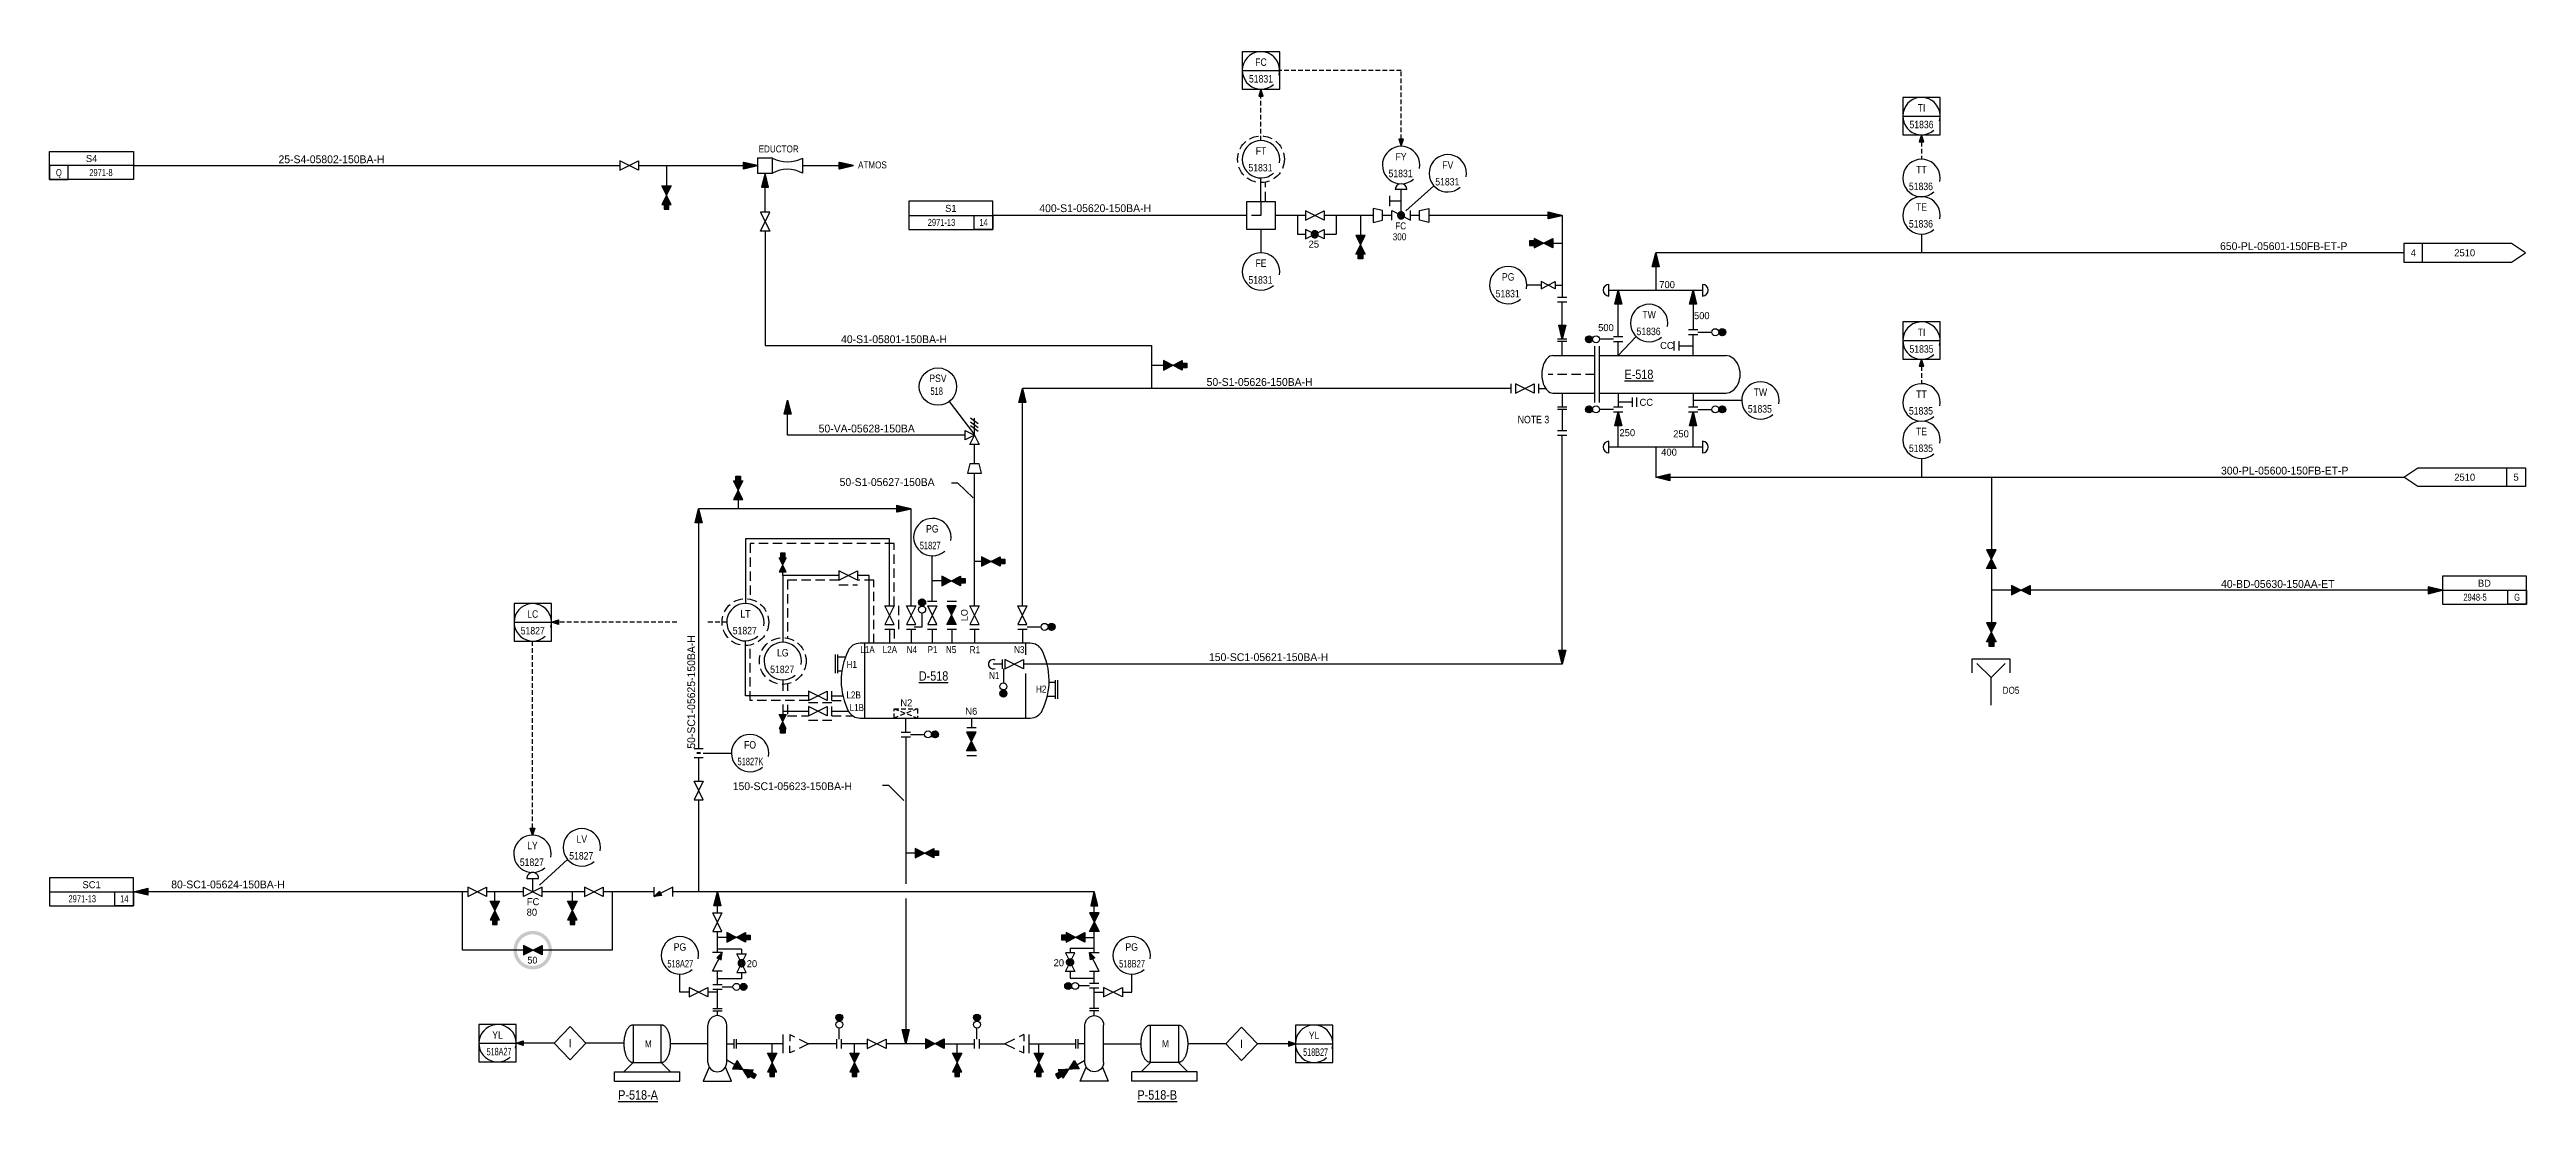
# Model space of a CAD drawing. Extents: x 31 to 826, y 161 to 498.
import ezdxf
from ezdxf.enums import TextEntityAlignment as Align

# ---------------------------------------------------------------- set-up
doc = ezdxf.new("R2010")
doc.units = 0
doc.header["$LTSCALE"] = 12
doc.header["$MEASUREMENT"] = 0
doc.header["$PDSIZE"] = 0.075
for name, pattern in [('DASHED2', [0.375, 0.25, -0.125]), ('ELEC-LN', [0.1875, 0.125, -0.0625]), ('HIDDEN2', [0.1875, 0.125, -0.0625])]:
    doc.linetypes.add(name, pattern=pattern)
doc.layers.get('0').update_dxf_attribs({"linetype": 'CONTINUOUS'})
for name, color, linetype in [('3', 7, 'CONTINUOUS'), ('ATEXT', 7, 'CONTINUOUS'), ('AUDIT_I_060301071700-56', 7, 'CONTINUOUS'), ('AUDIT_I_060309130809-71', 7, 'CONTINUOUS'), ('CODE', 1, 'CONTINUOUS'), ('EL', 3, 'DASHED2'), ('ELECT', 3, 'ELEC-LN'), ('ELECT1', 2, 'CONTINUOUS'), ('EQP', 3, 'CONTINUOUS'), ('EQUIP', 3, 'CONTINUOUS'), ('FREE-TEXT', 1, 'CONTINUOUS'), ('GRA', 7, 'CONTINUOUS'), ('INS', 2, 'CONTINUOUS'), ('INSATT', 2, 'CONTINUOUS'), ('LINENO', 2, 'CONTINUOUS'), ('MIN', 6, 'CONTINUOUS'), ('PIP', 1, 'CONTINUOUS'), ('TEMP', 3, 'CONTINUOUS'), ('TEXT', 7, 'CONTINUOUS')]:
    doc.layers.add(name, color=color, linetype=linetype)
doc.styles.add('AUDIT_D_060227151703-59', font='Dengl.ttf')
doc.styles.add('AUDIT_D_060301071700-82', font='Dengl.ttf', dxfattribs={"width": 0.75})
doc.styles.add('AUDIT_D_060309130809-72', font='Dengl.ttf')
doc.styles.add('INS_TAG', font='Dengl.ttf')
doc.styles.add('LETTER', font='Dengl.ttf')
doc.styles.add('SIMPFRAC', font='Dengl.ttf')
doc.styles.get("Standard").update_dxf_attribs({"font": 'Dengl.ttf', "width": 0.75})
doc.styles.add('style1', font='Dengl.ttf', dxfattribs={"height": 0.09375})
doc.styles.add('VAL_TAG', font='Dengl.ttf')
doc.linetypes.add('SOFTWARE', pattern='A,0.75,-0.053571,["O",Standard,S=0.1875,R=0,X=0,Y=-0.09375],-0.196429', length=1)
doc.dimstyles.new('JCO', dxfattribs={"dimtxt": 0.09375, "dimasz": 0.09375, "dimexe": 0.0625, "dimexo": 0.0625, "dimgap": 0.09375, "dimtad": 1, "dimtoh": 1, "dimdec": 4, "dimrnd": 0.0001, "dimzin": 3, "dimdsep": 46, "dimtxsty": 'AUDIT_D_060309130809-72', "dimcen": -0.125, "dimdle": 0.0625, "dimclrd": 2, "dimclre": 2, "dimclrt": 4, "dimadec": 0, "dimazin": 0, "dimtfac": 1, "dimtdec": 4, "dimtix": 1, "dimtmove": 0, "dimatfit": 3, "dimfxl": 1, "dimtolj": 1, "dimtzin": 0, "dimarcsym": 0})

msp = doc.modelspace()

# ---------------------------------------------------------------- texts
at = {"style": 'LETTER'}
for s, p in [('25-S4-05802-150BA-H', (104.61, 461.83)), ('400-S1-05620-150BA-H', (348.8, 446.14)), ('650-PL-05601-150FB-ET-P', (727.77, 433.96)), ('40-S1-05801-150BA-H', (285.16, 404.11)), ('50-S1-05626-150BA-H', (402.5, 390.39)), ('50-VA-05628-150BA', (277.98, 375.46)), ('50-S1-05627-150BA', (284.71, 358.28)), ('300-PL-05600-150FB-ET-P', (728.09, 361.96)), ('40-BD-05630-150AA-ET', (728.09, 325.61)), ('150-SC1-05621-150BA-H', (403.26, 302.12)), ('150-SC1-05623-150BA-H', (250.4, 260.72)), ('80-SC1-05624-150BA-H', (70.18, 229.21))]:
    msp.add_text(s, height=2.5, dxfattribs=at).set_placement(p)
msp.add_text('50-SC1-05625-150BA-H', height=2.5, rotation=90, dxfattribs=at).set_placement((238.33, 274))
at = {"layer": 'EQP', "style": 'AUDIT_D_060309130809-72', "width": 0.8649}
for s, height, p in [('%%UE-518', 3, (536.63, 392.59)), ('%%UD-518', 3, (310.14, 295.84)), ('M', 2.25, (222.21, 178.24)), ('M', 2.25, (388.21, 178.24)), ('%%UP-518-A', 3, (213.65, 161.45)), ('%%UP-518-B', 3, (380.3, 161.45))]:
    msp.add_text(s, height=height, dxfattribs=at).set_placement(p)
at = {"layer": 'FREE-TEXT', "color": 7, "linetype": 'Continuous', "style": 'AUDIT_D_060227151703-59', "width": 0.8649}
msp.add_text('EDUCTOR', height=2.25, dxfattribs=at).set_placement((258.71, 465.28))
at = {"layer": 'INS', "linetype": 'ByBlock', "width": 0.8835}
for p in [(198.19, 179.52), (413.72, 179.37)]:
    msp.add_text('I', height=2.67, dxfattribs=at).set_placement(p, align=Align.MIDDLE_CENTER)
at = {"layer": 'TEXT', "linetype": 'ByBlock', "style": 'AUDIT_D_060309130809-72'}
for s, height, width, p in [('ATMOS', 2.25, 0.8649, (290.62, 460.16)), ('300', 2.25, 0.8649, (462.24, 437.1)), ('FC', 2.25, 0.8649, (463.05, 440.59)), ('NOTE 3', 2.4, 0.871875, (502.35, 378.39)), ('H1', 2.25, 0.8649, (286.94, 299.92)), ('L1A', 2.25, 0.8649, (291.34, 304.66)), ('L2A', 2.25, 0.8649, (298.53, 304.66)), ('N4', 2.25, 0.8649, (306.23, 304.66)), ('P1', 2.25, 0.8649, (312.94, 304.66)), ('N5', 2.25, 0.8649, (318.84, 304.66)), ('R1', 2.25, 0.8649, (326.46, 304.65)), ('N3', 2.25, 0.8649, (340.71, 304.66)), ('N1', 2.25, 0.8649, (332.67, 296.36)), ('H2', 2.25, 0.8649, (347.75, 292)), ('L2B', 2.25, 0.8649, (286.9, 290.12)), ('L1B', 2.25, 0.8649, (287.9, 286.09))]:
    msp.add_text(s, height=height, dxfattribs=dict(at, width=width)).set_placement(p)
at = {"layer": 'TEXT', "linetype": 'ByBlock'}
for s, p in [('25', (435.24, 434.75)), ('700', (547.79, 421.75)), ('500', (558.91, 411.79)), ('500', (528.16, 407.96)), ('CC', (548.06, 402.23)), ('CC', (541.45, 384)), ('250', (535.02, 374.26)), ('250', (552.25, 373.9)), ('400', (548.41, 368.01)), ('N2', (304.19, 287.6)), ('N6', (325.04, 284.88)), ('80', (184.26, 220.43)), ('FC', (184.31, 223.81)), ('20', (254.89, 203.91)), ('20', (353.39, 204.22))]:
    msp.add_text(s, height=2.25, dxfattribs=at).set_placement(p)
at = {"layer": 'TEXT', "linetype": 'Continuous', "style": 'AUDIT_D_060301071700-82', "width": 0.8649}
msp.add_text('DO5', height=2.25, dxfattribs=at).set_placement((658.01, 291.62))

# ---------------------------------------------------------------- blocks, each defined once
blk = doc.blocks.new('A2')
at = {"layer": 'GRA', "color": 7, "linetype": 'Continuous'}
blk.add_lwpolyline([(0, 0), (-0.188, -0.047), (-0.188, 0.047), (0, 0), (-0.182, 0.04), (-0.182, -0.042), (0, 0), (-0.175, 0.034), (-0.175, -0.034), (0, 0), (-0.169, 0.028), (-0.169, -0.028), (0, 0), (-0.162, 0.022), (-0.162, -0.021), (0, 0), (-0.156, 0.016), (-0.156, -0.015), (0, 0), (-0.15, 0.011), (-0.15, -0.01), (0, 0), (-0.144, 0.006), (-0.144, -0.005), (0, 0), (-0.139, 0)], dxfattribs=at)
blk = doc.blocks.new('PIP1')
at = {"layer": 'PIP'}
blk.add_lwpolyline([(0, 0.078125), (0, -0.078125)], dxfattribs=at)
blk.add_arc((0, 0), 0.078125, 270, 90, dxfattribs=at)
blk = doc.blocks.new('A3')
at = {"layer": 'GRA', "color": 7, "linetype": 'Continuous'}
blk.add_lwpolyline([(0, 0), (-0.094, 0.031), (-0.094, -0.031), (0, 0), (-0.092, 0.027), (-0.092, -0.027), (0, 0), (-0.09, 0.023), (-0.09, -0.023), (0, 0), (-0.088, 0.02), (-0.088, -0.02), (0, 0), (-0.086, 0.016), (-0.086, -0.016), (0, 0), (-0.084, 0.014), (-0.084, -0.014), (0, 0), (-0.082, 0.012), (-0.082, -0.012), (0, 0), (-0.08, 0.01), (-0.08, -0.01), (0, 0), (-0.078, 0.008), (-0.078, -0.008), (0, 0), (-0.076, 0.006), (-0.076, -0.006), (0, 0), (-0.074, 0.004), (-0.074, -0.004), (0, 0), (-0.072, 0.002), (-0.072, -0.002), (0, 0), (-0.072, 0)], dxfattribs=at)
blk = doc.blocks.new('AA2')
at = {"layer": 'GRA', "color": 7, "linetype": 'Continuous'}
blk.add_lwpolyline([(0, 0), (0.188, 0.047), (0.188, -0.047), (0, 0), (0.175, 0.034), (0.175, -0.034), (0, 0), (0.162, 0.021), (0.162, -0.022), (0, 0), (0.15, 0.01), (0.15, -0.011), (0, 0), (0.139, 0)], dxfattribs=at)
blk = doc.blocks.new('VALLGA')
for p, q in [((0.125, -0.062), (-0.125, 0.062)), ((-0.125, -0.062), (0.125, 0.062)), ((-0.125, 0.062), (-0.125, -0.062)), ((0.125, 0.062), (0.125, -0.062))]:
    blk.add_line(p, q)
at = {"layer": 'TEXT', "style": 'VAL_TAG'}
for tag, p in [('DISPLAY', (0, 0.09)), ('VALVE_CODE', (0, -0.186))]:
    blk.add_attdef(tag, text='', height=0.09, dxfattribs=at).set_placement(p, align=Align.CENTER)
at = {"layer": 'TEXT', "style": 'VAL_TAG', "flags": 1}
for tag, p in [('VALVE_SIZE', (0, -0.31)), ('VALVE_SPEC', (0, -0.559)), ('VALVE_LINE', (0, -0.434)), ('VALVE_FITT', (0, -0.684)), ('VALVE_DWG', (0, -0.809))]:
    blk.add_attdef(tag, text='', height=0.09, dxfattribs=at).set_placement(p, align=Align.CENTER)
blk = doc.blocks.new('FSV014A')
for p, q in [((-0.062, 0.125), (0.062, 0.125)), ((0, 0), (-0.062, 0.125)), ((0.062, 0.125), (0, 0)), ((0, 0), (0.125, 0.062)), ((0.125, -0.062), (0, 0)), ((0, 0), (0, -0.225)), ((0.125, 0.062), (0.125, -0.062)), ((-0.05, -0.05), (0.05, -0.125)), ((-0.05, -0.1), (0.05, -0.175)), ((-0.05, -0.15), (0.05, -0.225))]:
    blk.add_line(p, q)
blk = doc.blocks.new('HV1')
at = {"layer": 'EQP', "color": 3, "linetype": 'Continuous'}
blk.add_lwpolyline([(0, 0), (0.026, 0.001), (0.052, 0.003), (0.078, 0.006), (0.104, 0.011), (0.129, 0.017), (0.155, 0.024), (0.179, 0.033), (0.203, 0.043), (0.227, 0.054), (0.25, 0.067), (0.272, 0.081), (0.294, 0.095), (0.315, 0.111), (0.335, 0.128), (0.354, 0.146), (0.372, 0.165), (0.389, 0.185), (0.405, 0.206), (0.419, 0.228), (0.433, 0.25), (0.446, 0.273), (0.457, 0.297), (0.467, 0.321), (0.476, 0.345), (0.483, 0.371), (0.489, 0.396), (0.494, 0.422), (0.497, 0.448), (0.499, 0.474), (0.5, 0.5), (0.499, 0.526), (0.497, 0.552), (0.494, 0.578), (0.489, 0.604), (0.483, 0.629), (0.476, 0.655), (0.467, 0.679), (0.457, 0.703), (0.446, 0.727), (0.433, 0.75), (0.419, 0.772), (0.405, 0.794), (0.389, 0.815), (0.372, 0.835), (0.354, 0.854), (0.335, 0.872), (0.315, 0.889), (0.294, 0.905), (0.272, 0.919), (0.25, 0.933), (0.227, 0.946), (0.203, 0.957), (0.179, 0.967), (0.155, 0.976), (0.129, 0.983), (0.104, 0.989), (0.078, 0.994), (0.052, 0.997), (0.026, 0.999), (0, 1)], dxfattribs=at)
blk = doc.blocks.new('F5')
at = {"layer": 'PIP'}
blk.add_lwpolyline([(0.15625, 0.0625), (0.15625, -0.0625)], dxfattribs=at)
blk = doc.blocks.new('VALLGLC')
for p, q in [((-0.125, -0.062), (0.125, 0.062)), ((0.125, -0.062), (-0.125, 0.062)), ((-0.125, 0.062), (-0.125, -0.062)), ((0.125, 0.062), (0.125, -0.062))]:
    blk.add_line(p, q)
at = {"const_width": 0.469}
blk.add_lwpolyline([(0.023, 0, 1), (-0.023, 0, 1)], format="xyb", close=True, dxfattribs=at)
for p in [(-0.125, 0), (0.125, 0)]:
    blk.add_point(p)
for points in [[(0, 0), (-0.125, -0.062), (-0.125, 0.062)], [(0, 0), (0.125, -0.062), (0.125, 0.062)]]:
    blk.add_solid(points)
at = {"layer": 'TEXT', "style": 'VAL_TAG'}
for tag, p in [('DISPLAY', (0, 0.093)), ('VALVE_CODE', (0, -0.182))]:
    blk.add_attdef(tag, text='', height=0.09, dxfattribs=at).set_placement(p, align=Align.CENTER)
at = {"layer": 'TEXT', "style": 'VAL_TAG', "flags": 1}
for tag, p in [('VALVE_SIZE', (0, -0.314)), ('VALVE_SPEC', (0, -0.578)), ('VALVE_LINE', (0, -0.453)), ('VALVE_FITT', (0, -0.703)), ('VALVE_DWG', (0, -0.828))]:
    blk.add_attdef(tag, text='', height=0.09, dxfattribs=at).set_placement(p, align=Align.CENTER)
blk = doc.blocks.new('ORFFLG')
for p, q in [((0, -0.062), (0, 0.062)), ((0.059, -0.024), (0.059, 0.024)), ((0.06, -0.024), (0.06, 0.024)), ((0.061, -0.024), (0.061, 0.024)), ((0.062, -0.024), (0.062, 0.024)), ((0.064, -0.024), (0.064, 0.024)), ((0.066, -0.024), (0.066, 0.024)), ((0.066, -0.024), (0.066, 0.024)), ((0.125, 0.062), (0.125, -0.062))]:
    blk.add_line(p, q)
blk = doc.blocks.new('VALSGA')
for p, q in [((-0.094, 0.044), (-0.094, -0.05)), ((-0.094, -0.05), (0.094, 0.044)), ((0.094, -0.05), (-0.094, 0.044)), ((0.094, 0.044), (0.094, -0.05))]:
    blk.add_line(p, q)
at = {"layer": 'CODE', "style": 'VAL_TAG'}
for tag, p in [('DISPLAY', (0, 0.069)), ('VALVE_CODE', (0, -0.176))]:
    blk.add_attdef(tag, text='', height=0.09, dxfattribs=at).set_placement(p, align=Align.CENTER)
at = {"layer": 'CODE', "style": 'VAL_TAG', "flags": 1}
for tag, p in [('VALVE_SIZE', (0, -0.314)), ('VALVE_SPEC', (0, -0.579)), ('VALVE_LINE', (0, -0.454)), ('VALVE_FITT', (0, -0.704)), ('VALVE_DWG', (0, -0.829))]:
    blk.add_attdef(tag, text='', height=0.09, dxfattribs=at).set_placement(p, align=Align.CENTER)
blk = doc.blocks.new('mis007')
blk.add_line((-1.375, -0.125), (-1.375, 0.125))
blk.add_lwpolyline([(-0.1875, -0.125), (0, 0), (-0.1875, 0.125), (-1.625, 0.125), (-1.625, -0.125)], close=True)
at = {"style": 'style1'}
for tag, p in [('#', (-1.5, -0.046875)), ('DWG.NUMBER', (-0.6875, -0.046875))]:
    blk.add_attdef(tag, text='', height=0.09375, dxfattribs=at).set_placement(p, align=Align.CENTER)
blk = doc.blocks.new('mis006')
blk.add_line((1.375, -0.125), (1.375, 0.125))
blk.add_lwpolyline([(0.1875, -0.125), (0, 0), (0.1875, 0.125), (1.625, 0.125), (1.625, -0.125)], close=True)
at = {"style": 'style1'}
for tag, p in [('DWG.NUMBER', (0.6875, -0.046875)), ('#', (1.5, -0.046875))]:
    blk.add_attdef(tag, text='', height=0.09375, dxfattribs=at).set_placement(p, align=Align.CENTER)
blk = doc.blocks.new('mis057')
blk.add_lwpolyline([(0, 0.188), (0, -0.188), (1.125, -0.188), (1.125, 0.188), (0, 0.188), (0, 0), (1.125, 0), (1.125, -0.188), (0.875, -0.188), (0.875, 0)])
at = {"style": 'LETTER'}
blk.add_attdef('1', (0.518, 0.046), '', height=0.0938, dxfattribs=at)
at = {"style": 'LETTER', "width": 0.8}
for tag, p in [('2', (0.031, -0.142)), ('3', (0.956, -0.143))]:
    blk.add_attdef(tag, p, '', height=0.0938, dxfattribs=at)
blk = doc.blocks.new('VN1')
at = {"layer": 'PIP', "color": 1, "linetype": 'Continuous'}
for points in [[(-0.125, -0.063), (-0.125, -0.063), (0.125, 0.063), (0.125, -0.063), (-0.125, 0.063), (-0.125, -0.063)], [(-0.116, -0.051), (-0.116, 0.053), (-0.106, 0.048), (-0.106, -0.047), (-0.098, -0.043), (-0.098, 0.043), (-0.089, 0.039), (-0.089, -0.039), (-0.081, -0.035), (-0.081, 0.035), (-0.072, 0.032), (-0.071, -0.032), (-0.064, -0.028), (-0.064, 0.028), (-0.056, 0.024), (-0.056, -0.023), (-0.048, -0.019), (-0.048, 0.02), (-0.04, 0.016), (-0.04, -0.016), (-0.033, -0.012), (-0.033, 0.012), (-0.024, 0.008), (-0.024, -0.008), (-0.018, -0.005), (-0.018, 0.006), (-0.012, 0.003), (-0.012, -0.002), (-0.006, 0)], [(0.116, -0.051), (0.116, 0.053), (0.106, 0.048), (0.106, -0.047), (0.098, -0.043), (0.098, 0.043), (0.089, 0.039), (0.089, -0.039), (0.081, -0.035), (0.081, 0.035), (0.072, 0.032), (0.071, -0.032), (0.064, -0.028), (0.064, 0.028), (0.056, 0.024), (0.056, -0.023), (0.048, -0.019), (0.048, 0.02), (0.04, 0.016), (0.04, -0.016), (0.033, -0.012), (0.033, 0.012), (0.024, 0.008), (0.024, -0.008), (0.018, -0.005), (0.018, 0.006), (0.012, 0.003), (0.012, -0.002), (0.006, 0)]]:
    blk.add_lwpolyline(points, dxfattribs=at)
blk = doc.blocks.new('D2')
at = {"layer": 'AUDIT_I_060309130809-71', "color": 1, "linetype": 'Continuous'}
for p, q in [((-0.25, 0.063), (-0.25, 0.25)), ((-0.25, 0.25), (0.25, 0.25)), ((0.25, 0.25), (0.25, 0.063))]:
    blk.add_line(p, q, dxfattribs=at)
at = {"layer": 'PIP', "color": 1, "linetype": 'Continuous'}
blk.add_lwpolyline([(-0.188, 0.188), (-0.188, 0.188), (-0.188, 0.188), (0, 0), (0.188, 0.188)], dxfattribs=at)
at = {"layer": 'PIP', "color": 1, "linetype": 'Continuous', "const_width": 0.02}
blk.add_lwpolyline([(0, -0.375), (0, -0.375), (0, 0)], dxfattribs=at)
blk = doc.blocks.new('VC1')
at = {"layer": 'PIP', "color": 1, "linetype": 'Continuous'}
for points in [[(-0.125, -0.063), (-0.125, -0.063), (-0.125, 0.063), (0.125, -0.063), (0.125, 0.063)], [(0.125, -0.063), (0.055, 0.007), (0.027, -0.049), (0.125, -0.063), (0.055, 0.003), (0.031, -0.046), (0.125, -0.063), (0.055, -0.001), (0.034, -0.043), (0.125, -0.063), (0.055, -0.006), (0.038, -0.041), (0.125, -0.063), (0.055, -0.01), (0.041, -0.038), (0.125, -0.063), (0.056, -0.013), (0.044, -0.037), (0.125, -0.063), (0.057, -0.015), (0.046, -0.036), (0.125, -0.063), (0.058, -0.018), (0.049, -0.035), (0.125, -0.063), (0.059, -0.021), (0.052, -0.035), (0.125, -0.063), (0.059, -0.023), (0.054, -0.034), (0.125, -0.063), (0.06, -0.026), (0.057, -0.033), (0.125, -0.063), (0.061, -0.028), (0.059, -0.032), (0.125, -0.063), (0.06, -0.03)]]:
    blk.add_lwpolyline(points, dxfattribs=at)
blk = doc.blocks.new('plug')
for p, q in [((0, 0.03125), (0.0625, 0.03125)), ((0, -0.03125), (0, 0.03125)), ((0.0625, 0.03125), (0.0625, -0.03125)), ((0.0625, -0.03125), (0, -0.03125))]:
    blk.add_line(p, q)
at = {"const_width": 0.0625}
blk.add_lwpolyline([(0.03125, -0.03125), (0.03125, 0.03125)], dxfattribs=at)
blk = doc.blocks.new('VALSGAC')
at = {"layer": 'AUDIT_I_060309130809-71'}
for p, q in [((-0.094, -0.047), (0.094, 0.047)), ((0.094, -0.047), (-0.094, 0.047)), ((-0.094, 0.047), (-0.094, -0.047)), ((0.094, 0.047), (0.094, -0.047))]:
    blk.add_line(p, q, dxfattribs=at)
for p in [(-0.094, 0), (0.094, 0)]:
    blk.add_point(p, dxfattribs=at)
blk.add_solid([(-0.094, 0.047), (-0.094, -0.047), (0.094, -0.047), (0.094, 0.047)], dxfattribs=at)
at = {"layer": 'CODE', "style": 'VAL_TAG'}
for tag, p in [('DISPLAY', (0, 0.108)), ('VALVE_CODE', (0, -0.188))]:
    blk.add_attdef(tag, text='', height=0.0938, dxfattribs=at).set_placement(p, align=Align.CENTER)
at = {"layer": 'CODE', "style": 'VAL_TAG', "flags": 1}
blk.add_attdef('VALVE_SIZE', text='', height=0.0938, dxfattribs=at).set_placement((0, -0.312), align=Align.CENTER)
for tag, p in [('VALVE_SPEC', (0, -0.564)), ('VALVE_LINE', (0, -0.439)), ('VALVE_FITT', (0, -0.689)), ('VALVE_DWG', (0, -0.814))]:
    blk.add_attdef(tag, text='', height=0.09, rotation=360, dxfattribs=at).set_placement(p, align=Align.CENTER)
blk = doc.blocks.new('PIP2')
at = {"layer": 'ATEXT', "color": 7, "linetype": 'Continuous'}
for p, q in [((0.063, 0), (0.063, 0)), ((-0.063, 0), (-0.063, 0))]:
    blk.add_line(p, q, dxfattribs=at)
at = {"layer": 'PIP', "color": 1, "linetype": 'Continuous'}
blk.add_lwpolyline([(0.063, -0.063), (0.063, -0.063), (-0.063, -0.094), (-0.063, 0.094), (0.063, 0.063), (0.063, -0.063)], dxfattribs=at)
blk = doc.blocks.new('INS07_new')
blk.add_lwpolyline([(-0.25, 0.25), (-0.25, -0.25), (0.25, -0.25), (0.25, 0.25)], close=True)
blk.add_lwpolyline([(-0.25, 0), (0.25, 0)])
blk.add_arc((0, 0), 0.25, 345.0872, 311.8048)
at = {"style": 'INS_TAG', "flags": 1}
blk.add_attdef('INS_HOST', text='', height=0.1, dxfattribs=at).set_placement((0, 0.269), align=Align.CENTER)
at = {"style": 'INS_TAG', "width": 0.8649}
for tag, p in [('INS_SERVICE', (0, 0.061)), ('INS_NUM', (0, -0.162))]:
    blk.add_attdef(tag, text='', height=0.1, dxfattribs=at).set_placement(p, align=Align.CENTER)
blk = doc.blocks.new('INS01B')
blk.add_arc((0, 0), 0.25, 349.1931, 311.4096)
at = {"style": 'INS_TAG', "flags": 1}
blk.add_attdef('INS_HOST', text='', height=0.1, dxfattribs=at).set_placement((0, 0.269), align=Align.CENTER)
at = {"style": 'INS_TAG'}
blk.add_attdef('INS_SERVICE', text='', height=0.1, dxfattribs=at).set_placement((0, 0.061), align=Align.CENTER)
blk.add_attdef('INS_NUM', (-0.168, -0.163), '', height=0.1, dxfattribs=at)
blk = doc.blocks.new('AA3')
at = {"layer": 'GRA', "color": 7, "linetype": 'Continuous'}
blk.add_lwpolyline([(0, 0), (0.094, 0.031), (0.094, -0.031), (0, 0), (0.088, 0.02), (0.088, -0.02), (0, 0), (0.082, 0.012), (0.082, -0.012), (0, 0), (0.076, 0.006), (0.076, -0.006), (0, 0), (0.072, 0)], dxfattribs=at)
blk = doc.blocks.new('-IVC1')
blk.add_line((0.125, 0), (0.125, 0))
for points in [[(-0.125, -0.063), (-0.125, -0.063), (-0.125, 0.063), (0.125, -0.063), (0.125, 0.063), (-0.125, -0.063)], [(0.078, 0.179), (0.078, 0.183), (0.078, 0.188), (0.077, 0.192), (0.076, 0.196), (0.075, 0.2), (0.074, 0.204), (0.073, 0.207), (0.071, 0.211), (0.07, 0.215), (0.068, 0.218), (0.066, 0.222), (0.063, 0.225), (0.061, 0.229), (0.058, 0.232), (0.055, 0.235), (0.052, 0.237), (0.049, 0.24), (0.046, 0.243), (0.043, 0.245), (0.039, 0.247), (0.035, 0.249), (0.032, 0.251), (0.028, 0.252), (0.024, 0.254), (0.02, 0.255), (0.016, 0.256), (0.012, 0.257), (0.008, 0.257), (0.004, 0.257), (0, 0.258), (-0.004, 0.257), (-0.008, 0.257), (-0.012, 0.257), (-0.016, 0.256), (-0.02, 0.255), (-0.024, 0.254), (-0.028, 0.252), (-0.032, 0.251), (-0.035, 0.249), (-0.039, 0.247), (-0.043, 0.245), (-0.046, 0.243), (-0.049, 0.24), (-0.052, 0.237), (-0.055, 0.235), (-0.058, 0.232), (-0.061, 0.229), (-0.063, 0.225), (-0.066, 0.222), (-0.068, 0.218), (-0.07, 0.215), (-0.071, 0.211), (-0.073, 0.207), (-0.074, 0.204), (-0.075, 0.2), (-0.076, 0.196), (-0.077, 0.192), (-0.078, 0.188), (-0.078, 0.183), (-0.078, 0.179)], [(-0.078, 0.179), (-0.078, 0.179), (0.078, 0.179)], [(0, 0), (0, 0), (0, 0.179)]]:
    blk.add_lwpolyline(points)
at = {"layer": 'ATEXT', "color": 7, "linetype": 'Continuous'}
for p, q in [((-0.125, 0), (-0.125, 0)), ((0, 0.258), (0, 0.258))]:
    blk.add_line(p, q, dxfattribs=at)
blk = doc.blocks.new('LOCAL_no_numb')
blk.add_circle((0, 0), 0.25)
at = {"style": 'INS_TAG', "width": 0.8649, "flags": 1}
blk.add_attdef('INS_HOST', text='', height=0.1, dxfattribs=at).set_placement((0, 0.269), align=Align.CENTER)
at = {"style": 'INS_TAG', "width": 0.8649}
blk.add_attdef('INS_SERVICE', text='', height=0.1, dxfattribs=at).set_placement((0, 0.061), align=Align.CENTER)
blk.add_attdef('INS_NUM', (-0.168, -0.163), '', height=0.1, dxfattribs=at)
blk = doc.blocks.new('-VBF1')
at = {"layer": '3', "color": 1, "linetype": 'Continuous'}
for points in [[(-0.125, -0.063), (-0.125, -0.063), (-0.125, 0.063), (0.125, -0.063), (0.125, 0.063)], [(-0.047, 0), (-0.047, 0), (0, 0.047), (0.047, 0), (0, -0.047), (-0.047, 0)], [(0.047, 0), (0.047, 0.002), (0.047, 0.003), (0.047, 0.005), (0.046, 0.007), (0.046, 0.008), (0.046, 0.01), (0.045, 0.011), (0.045, 0.013), (0.045, 0.014), (0.044, 0.016), (0.043, 0.018), (0.043, 0.019), (0.042, 0.021), (0.041, 0.022), (0.041, 0.023), (0.04, 0.025), (0.039, 0.026), (0.038, 0.028), (0.037, 0.029), (0.036, 0.03), (0.035, 0.031), (0.034, 0.033), (0.033, 0.034), (0.031, 0.035), (0.03, 0.036), (0.029, 0.037), (0.028, 0.038), (0.026, 0.039), (0.025, 0.04), (0.023, 0.041), (0.022, 0.041), (0.021, 0.042), (0.019, 0.043), (0.018, 0.043), (0.016, 0.044), (0.014, 0.045), (0.013, 0.045), (0.011, 0.045), (0.01, 0.046), (0.008, 0.046), (0.007, 0.046), (0.005, 0.047), (0.003, 0.047), (0.002, 0.047), (0, 0.047), (-0.002, 0.047), (-0.003, 0.047), (-0.005, 0.047), (-0.007, 0.046), (-0.008, 0.046), (-0.01, 0.046), (-0.011, 0.045), (-0.013, 0.045), (-0.014, 0.045), (-0.016, 0.044), (-0.018, 0.043), (-0.019, 0.043), (-0.021, 0.042), (-0.022, 0.041), (-0.023, 0.041), (-0.025, 0.04), (-0.026, 0.039), (-0.028, 0.038), (-0.029, 0.037), (-0.03, 0.036), (-0.031, 0.035), (-0.033, 0.034), (-0.034, 0.033), (-0.035, 0.031), (-0.036, 0.03), (-0.037, 0.029), (-0.038, 0.028), (-0.039, 0.026), (-0.04, 0.025), (-0.041, 0.023), (-0.041, 0.022), (-0.042, 0.021), (-0.043, 0.019), (-0.043, 0.018), (-0.044, 0.016), (-0.045, 0.014), (-0.045, 0.013), (-0.045, 0.011), (-0.046, 0.01), (-0.046, 0.008), (-0.046, 0.007), (-0.047, 0.005), (-0.047, 0.003), (-0.047, 0.002), (-0.047, 0), (-0.047, -0.002), (-0.047, -0.003), (-0.047, -0.005), (-0.046, -0.007), (-0.046, -0.008)], [(-0.031, 0), (-0.031, 0), (0, 0.031), (0.031, 0), (0, -0.031), (-0.031, 0)], [(-0.016, 0), (-0.016, 0), (0, 0.016), (0.016, 0), (0, -0.016), (-0.016, 0)], [(-0.046, -0.008), (-0.046, -0.01), (-0.045, -0.011), (-0.045, -0.013), (-0.045, -0.014), (-0.044, -0.016), (-0.043, -0.018), (-0.043, -0.019), (-0.042, -0.021), (-0.041, -0.022), (-0.041, -0.023), (-0.04, -0.025), (-0.039, -0.026), (-0.038, -0.028), (-0.037, -0.029), (-0.036, -0.03), (-0.035, -0.031), (-0.034, -0.033), (-0.033, -0.034), (-0.031, -0.035), (-0.03, -0.036), (-0.029, -0.037), (-0.028, -0.038), (-0.026, -0.039), (-0.025, -0.04), (-0.023, -0.041), (-0.022, -0.041), (-0.021, -0.042), (-0.019, -0.043), (-0.018, -0.043), (-0.016, -0.044), (-0.014, -0.045), (-0.013, -0.045), (-0.011, -0.045), (-0.01, -0.046), (-0.008, -0.046), (-0.007, -0.046), (-0.005, -0.047), (-0.003, -0.047), (-0.002, -0.047), (0, -0.047), (0.002, -0.047), (0.003, -0.047), (0.005, -0.047), (0.007, -0.046), (0.008, -0.046), (0.01, -0.046), (0.011, -0.045), (0.013, -0.045), (0.014, -0.045), (0.016, -0.044), (0.018, -0.043), (0.019, -0.043), (0.021, -0.042), (0.022, -0.041), (0.023, -0.041), (0.025, -0.04), (0.026, -0.039), (0.028, -0.038), (0.029, -0.037), (0.03, -0.036), (0.031, -0.035), (0.033, -0.034), (0.034, -0.033), (0.035, -0.031), (0.036, -0.03), (0.037, -0.029), (0.038, -0.028), (0.039, -0.026), (0.04, -0.025), (0.041, -0.023), (0.041, -0.022), (0.042, -0.021), (0.043, -0.019), (0.043, -0.018), (0.044, -0.016), (0.045, -0.014), (0.045, -0.013), (0.045, -0.011), (0.046, -0.01), (0.046, -0.008), (0.046, -0.007), (0.047, -0.005), (0.047, -0.003), (0.047, -0.002), (0.047, 0)]]:
    blk.add_lwpolyline(points, dxfattribs=at)
at = {"layer": 'ATEXT', "color": 7, "linetype": 'Continuous'}
for p, q in [((-0.125, 0), (-0.125, 0)), ((0.125, 0), (0.125, 0))]:
    blk.add_line(p, q, dxfattribs=at)
blk = doc.blocks.new('CNTRLVLV_W_HNDL_BFLY')
for p, q in [((0.203, 0.345), (0.047, 0.345)), ((0.125, 0), (0.125, 0.345)), ((-0.027, 0.125), (-0.027, 0.262)), ((0.125, 0.188), (-0.027, 0.188))]:
    blk.add_line(p, q)
blk.add_arc((0.125, 0.345), 0.0781, 0, 180)
at = {"xscale": 0.9999955367999999, "yscale": 0.9999955367999999}
blk.add_blockref('-VBF1', (0.125, 0), dxfattribs=at)
blk = doc.blocks.new('FSM036')
for p, q in [((0.2, 0.1), (0, 0.1)), ((0, 0.1), (0, -0.1)), ((0.2, -0.1), (0.2, 0.1)), ((0.6, 0.1), (0.6, -0.1)), ((0, -0.1), (0.2, -0.1))]:
    blk.add_line(p, q)
for centre, start, end in [((0.4, 0.475), 241.9275, 298.0725), ((0.4, -0.475), 61.9275, 118.0725)]:
    blk.add_arc(centre, 0.425, start, end)
blk = doc.blocks.new('-VGL1')
at = {"layer": '3', "color": 1, "linetype": 'Continuous'}
for points in [[(-0.125, -0.063), (-0.125, -0.063), (-0.125, 0.063), (0.125, -0.063), (0.125, 0.063), (-0.125, -0.063)], [(-0.047, 0), (-0.047, 0), (0, 0.047), (0.047, 0), (0, -0.047), (-0.047, 0)], [(0.047, 0), (0.047, 0.002), (0.047, 0.003), (0.047, 0.005), (0.046, 0.007), (0.046, 0.008), (0.046, 0.01), (0.045, 0.011), (0.045, 0.013), (0.045, 0.014), (0.044, 0.016), (0.043, 0.018), (0.043, 0.019), (0.042, 0.021), (0.041, 0.022), (0.041, 0.023), (0.04, 0.025), (0.039, 0.026), (0.038, 0.028), (0.037, 0.029), (0.036, 0.03), (0.035, 0.031), (0.034, 0.033), (0.033, 0.034), (0.031, 0.035), (0.03, 0.036), (0.029, 0.037), (0.028, 0.038), (0.026, 0.039), (0.025, 0.04), (0.023, 0.041), (0.022, 0.041), (0.021, 0.042), (0.019, 0.043), (0.018, 0.043), (0.016, 0.044), (0.014, 0.045), (0.013, 0.045), (0.011, 0.045), (0.01, 0.046), (0.008, 0.046), (0.007, 0.046), (0.005, 0.047), (0.003, 0.047), (0.002, 0.047), (0, 0.047), (-0.002, 0.047), (-0.003, 0.047), (-0.005, 0.047), (-0.007, 0.046), (-0.008, 0.046), (-0.01, 0.046), (-0.011, 0.045), (-0.013, 0.045), (-0.014, 0.045), (-0.016, 0.044), (-0.018, 0.043), (-0.019, 0.043), (-0.021, 0.042), (-0.022, 0.041), (-0.023, 0.041), (-0.025, 0.04), (-0.026, 0.039), (-0.028, 0.038), (-0.029, 0.037), (-0.03, 0.036), (-0.031, 0.035), (-0.033, 0.034), (-0.034, 0.033), (-0.035, 0.031), (-0.036, 0.03), (-0.037, 0.029), (-0.038, 0.028), (-0.039, 0.026), (-0.04, 0.025), (-0.041, 0.023), (-0.041, 0.022), (-0.042, 0.021), (-0.043, 0.019), (-0.043, 0.018), (-0.044, 0.016), (-0.045, 0.014), (-0.045, 0.013), (-0.045, 0.011), (-0.046, 0.01), (-0.046, 0.008), (-0.046, 0.007), (-0.047, 0.005), (-0.047, 0.003), (-0.047, 0.002), (-0.047, 0), (-0.047, -0.002), (-0.047, -0.003), (-0.047, -0.005), (-0.046, -0.007), (-0.046, -0.008)], [(-0.031, 0), (-0.031, 0), (0, 0.031), (0.031, 0), (0, -0.031), (-0.031, 0)], [(-0.016, 0), (-0.016, 0), (0, 0.016), (0.016, 0), (0, -0.016), (-0.016, 0)], [(-0.046, -0.008), (-0.046, -0.01), (-0.045, -0.011), (-0.045, -0.013), (-0.045, -0.014), (-0.044, -0.016), (-0.043, -0.018), (-0.043, -0.019), (-0.042, -0.021), (-0.041, -0.022), (-0.041, -0.023), (-0.04, -0.025), (-0.039, -0.026), (-0.038, -0.028), (-0.037, -0.029), (-0.036, -0.03), (-0.035, -0.031), (-0.034, -0.033), (-0.033, -0.034), (-0.031, -0.035), (-0.03, -0.036), (-0.029, -0.037), (-0.028, -0.038), (-0.026, -0.039), (-0.025, -0.04), (-0.023, -0.041), (-0.022, -0.041), (-0.021, -0.042), (-0.019, -0.043), (-0.018, -0.043), (-0.016, -0.044), (-0.014, -0.045), (-0.013, -0.045), (-0.011, -0.045), (-0.01, -0.046), (-0.008, -0.046), (-0.007, -0.046), (-0.005, -0.047), (-0.003, -0.047), (-0.002, -0.047), (0, -0.047), (0.002, -0.047), (0.003, -0.047), (0.005, -0.047), (0.007, -0.046), (0.008, -0.046), (0.01, -0.046), (0.011, -0.045), (0.013, -0.045), (0.014, -0.045), (0.016, -0.044), (0.018, -0.043), (0.019, -0.043), (0.021, -0.042), (0.022, -0.041), (0.023, -0.041), (0.025, -0.04), (0.026, -0.039), (0.028, -0.038), (0.029, -0.037), (0.03, -0.036), (0.031, -0.035), (0.033, -0.034), (0.034, -0.033), (0.035, -0.031), (0.036, -0.03), (0.037, -0.029), (0.038, -0.028), (0.039, -0.026), (0.04, -0.025), (0.041, -0.023), (0.041, -0.022), (0.042, -0.021), (0.043, -0.019), (0.043, -0.018), (0.044, -0.016), (0.045, -0.014), (0.045, -0.013), (0.045, -0.011), (0.046, -0.01), (0.046, -0.008), (0.046, -0.007), (0.047, -0.005), (0.047, -0.003), (0.047, -0.002), (0.047, 0)]]:
    blk.add_lwpolyline(points, dxfattribs=at)
at = {"layer": 'ATEXT', "color": 7, "linetype": 'Continuous'}
for p, q in [((-0.125, 0), (-0.125, 0)), ((0.125, 0), (0.125, 0))]:
    blk.add_line(p, q, dxfattribs=at)
blk = doc.blocks.new('S7')
for p, q in [((0, 0.062), (0, 0.016)), ((0, -0.062), (0, -0.014))]:
    blk.add_line(p, q)
for points in [[(0, 0.062), (0.031, 0.047)], [(0.062, 0.031), (0.125, 0), (0.062, -0.031)], [(0.031, -0.047), (0, -0.062)]]:
    blk.add_lwpolyline(points)

# ---------------------------------------------------------------- linework, layer by layer
at = {"layer": 'EL', "color": 3}
for p, q in [((421.45, 449.59), (421.45, 455.59)), ((527.13, 394.09), (512.13, 394.09)), ((255.96, 339.86), (255.96, 321.94)), ((302.26, 339.86), (255.96, 339.86)), ((302.26, 319.84), (302.26, 339.86)), ((284.46, 328.09), (267.96, 328.09)), ((267.96, 328.09), (267.96, 309.49)), ((284.46, 326.59), (290.46, 326.59)), ((295.71, 328.09), (290.46, 328.09)), ((295.71, 307.84), (295.71, 328.09)), ((303.76, 312.34), (303.76, 319.84)), ((302.26, 312.34), (302.26, 307.84)), ((255.96, 289.49), (255.96, 307.24)), ((267.96, 294.79), (267.96, 292.53)), ((274.71, 289.49), (255.96, 289.49)), ((267.96, 288.12), (267.96, 284.59)), ((282.21, 288.74), (274.71, 288.74)), ((282.21, 289.49), (286.16, 289.49)), ((267.96, 284.59), (274.71, 284.59)), ((282.21, 283.09), (274.71, 283.09)), ((282.21, 284.59), (288.85, 284.59))]:
    msp.add_line(p, q, dxfattribs=at)
for centre in [(419.95, 463.09), (254.46, 314.59), (266.46, 302.14)]:
    msp.add_circle(centre, 7.5, dxfattribs=at)
at = {"layer": 'ELECT', "color": 3}
for p, q in [((419.95, 469.09), (419.95, 485.59)), ((464.92, 491.59), (425.95, 491.59)), ((631.95, 470.93), (631.95, 463.09)), ((631.95, 398.93), (631.95, 391.09))]:
    msp.add_line(p, q, dxfattribs=at)
msp.add_lwpolyline([(464.92, 467.24), (464.92, 491.59)], dxfattribs=at)
at = {"layer": 'ELECT'}
for points in [[(232.42, 314.59), (192.21, 314.59)], [(248.46, 314.59), (241.71, 314.59)], [(186.11, 246.29), (186.16, 308.55)]]:
    msp.add_lwpolyline(points, dxfattribs=at)
at = {"layer": 'ELECT1', "linetype": 'SOFTWARE'}
for p, q in [((193.11, 179.52), (180.92, 179.52)), ((215.46, 179.52), (203.26, 179.52)), ((408.64, 179.37), (396.45, 179.37)), ((430.99, 179.37), (418.79, 179.37))]:
    msp.add_line(p, q, dxfattribs=at)
at = {"layer": 'EQP', "color": 3, "linetype": 'Continuous'}
for p, q in [((558.63, 400.09), (558.63, 406.86)), ((513.63, 400.09), (527.13, 400.09)), ((518.13, 405.34), (515.13, 405.34)), ((518.13, 404.59), (515.13, 404.59)), ((516.63, 400.09), (516.63, 404.59)), ((527.13, 385.09), (527.13, 403.09)), ((528.63, 385.09), (528.63, 403.09)), ((528.63, 400.09), (569.11, 400.09)), ((534.63, 400.09), (534.63, 404.59)), ((552.54, 401.77), (552.54, 404.77)), ((554.04, 404.77), (554.04, 401.77)), ((554.04, 403.27), (558.54, 403.27)), ((509.13, 388.09), (509.13, 391.09)), ((509.13, 389.59), (511.29, 389.59)), ((513.63, 388.09), (527.13, 388.09)), ((518.13, 383.59), (515.13, 383.59)), ((518.13, 382.84), (515.13, 382.84)), ((516.63, 388.09), (516.63, 383.59)), ((528.63, 388.09), (569.12, 388.09)), ((534.63, 388.09), (534.63, 383.59)), ((539.13, 385.16), (534.63, 385.16)), ((539.13, 386.66), (539.13, 383.66)), ((540.63, 383.66), (540.63, 386.66)), ((558.63, 388.09), (558.63, 383.59)), ((218.46, 185.37), (218.46, 173.37)), ((227.46, 185.37), (218.46, 185.37)), ((227.46, 173.37), (227.46, 185.37)), ((245.46, 188.37), (245.46, 189.87)), ((366.45, 188.37), (366.45, 189.87)), ((384.45, 173.37), (384.45, 185.37)), ((384.45, 185.37), (393.45, 185.37)), ((393.45, 185.37), (393.45, 173.37)), ((242.46, 179.37), (230.46, 179.37)), ((248.46, 179.37), (250.71, 179.37)), ((363.45, 179.37), (361.2, 179.37)), ((369.45, 179.37), (381.45, 179.37)), ((212.46, 170.37), (233.46, 170.37)), ((212.46, 167.37), (212.46, 170.37)), ((212.46, 167.37), (233.46, 167.37)), ((218.46, 173.37), (215.46, 170.37)), ((218.46, 173.37), (227.46, 173.37)), ((230.46, 170.37), (227.46, 173.37)), ((233.46, 167.37), (233.46, 170.37)), ((242.84, 171.89), (240.96, 167.37)), ((240.96, 167.37), (249.96, 167.37)), ((249.96, 167.37), (248.07, 171.89)), ((361.95, 167.37), (363.83, 171.89)), ((370.95, 167.37), (361.95, 167.37)), ((369.06, 171.89), (370.95, 167.37)), ((399.45, 170.37), (378.45, 170.37)), ((378.45, 167.37), (378.45, 170.37)), ((399.45, 167.37), (378.45, 167.37)), ((381.45, 170.37), (384.45, 173.37)), ((393.45, 173.37), (384.45, 173.37)), ((393.45, 173.37), (396.45, 170.37)), ((399.45, 167.37), (399.45, 170.37))]:
    msp.add_line(p, q, dxfattribs=at)
at = {"layer": 'EQP'}
for p, q in [((283.31, 304.2), (283.31, 298.2)), ((284.06, 304.2), (284.06, 298.2)), ((284.06, 303.45), (286.59, 303.45)), ((284.06, 298.95), (285.44, 298.95)), ((353.85, 295.2), (351.94, 295.2)), ((353.85, 295.95), (353.85, 289.95)), ((354.6, 295.95), (354.6, 289.95)), ((353.85, 290.7), (351.33, 290.7))]:
    msp.add_line(p, q, dxfattribs=at)
at = {"layer": 'EQP', "color": 3, "linetype": 'Continuous'}
for points in [[(248.46, 185.37, 1), (242.46, 185.37, 1)], [(363.45, 185.37, -1), (369.45, 185.37, -1)], [(242.46, 173.37, 1), (248.46, 173.37, 1)], [(369.45, 173.37, -1), (363.45, 173.37, -1)]]:
    msp.add_lwpolyline(points, format="xyb", dxfattribs=at)
for points in [[(242.46, 173.37), (242.46, 185.37)], [(248.46, 173.36), (248.46, 185.37)], [(363.45, 173.36), (363.45, 185.37)], [(369.45, 173.37), (369.45, 185.37)]]:
    msp.add_lwpolyline(points, dxfattribs=at)
for centre, major_axis, ratio, start_param, end_param in [((513.63, 394.09), (0, 6), 0.5894, -0.00021, 3.141593), ((569.12, 394.09), (-0.01, 6), 0.770026, 3.139395, 6.283185)]:
    msp.add_ellipse(centre, major_axis=major_axis, ratio=ratio, start_param=start_param, end_param=end_param, dxfattribs=at)
at = {"layer": 'EQUIP'}
for p, q in [((299.26, 312.34), (302.26, 312.34)), ((300.76, 312.34), (300.76, 307.84)), ((306.21, 312.34), (309.21, 312.34)), ((307.71, 312.34), (307.71, 307.84)), ((312.96, 312.34), (315.96, 312.34)), ((314.46, 312.34), (314.46, 307.84)), ((319.18, 312.34), (322.18, 312.34)), ((320.68, 312.34), (320.68, 307.84)), ((326.46, 312.34), (329.46, 312.34)), ((327.96, 312.34), (327.96, 307.84)), ((341.86, 312.34), (344.86, 312.34)), ((343.36, 312.34), (343.36, 307.84)), ((344.46, 307.84), (292.71, 307.84)), ((292.71, 307.84), (292.71, 283.84)), ((336.96, 299.59), (336.96, 302.59)), ((344.46, 304.09), (344.46, 307.84)), ((336.96, 301.09), (333.96, 301.09)), ((344.46, 283.84), (344.46, 298.09)), ((282.21, 289.49), (282.21, 292.49)), ((282.21, 290.99), (285.76, 290.99)), ((282.21, 284.59), (282.21, 287.59)), ((282.21, 286.09), (287.52, 286.09)), ((292.71, 283.84), (344.46, 283.84)), ((304.45, 279.34), (307.45, 279.34)), ((305.95, 279.34), (305.95, 283.84)), ((304.45, 277.84), (307.45, 277.84))]:
    msp.add_line(p, q, dxfattribs=at)
at = {"layer": 'EQUIP', "linetype": 'HIDDEN2'}
for p, q in [((302.2, 283.84), (302.2, 286.84)), ((302.2, 286.84), (309.7, 286.84)), ((302.2, 286.84), (309.7, 283.84)), ((309.7, 286.84), (302.2, 283.84)), ((309.7, 286.84), (309.7, 283.84))]:
    msp.add_line(p, q, dxfattribs=at)
at = {"layer": 'EQUIP'}
for points in [[(292.71, 307.84), (291.26, 307.84, 0.293974), (287.42, 305.38, 0.235907), (287.58, 285.97, 0.269638), (291.26, 283.84), (292.71, 283.84)], [(349.75, 286.31, 0.235907), (349.58, 305.71, 0.269638), (345.91, 307.84), (344.46, 307.84)], [(344.46, 283.84), (345.91, 283.84, 0.293974), (349.75, 286.31, 0.235907)]]:
    msp.add_lwpolyline(points, format="xyb", dxfattribs=at)
msp.add_arc((333.96, 301.09), 1.5, 62.12136, 297.87864, dxfattribs=at)
at = {"layer": 'INS', "color": 2, "linetype": 'Continuous'}
for p, q in [((419.95, 449.59), (419.95, 457.09)), ((466.42, 446.59), (475.44, 454.61)), ((419.95, 440.59), (419.95, 433.09)), ((631.95, 439.09), (631.95, 433.09)), ((509.88, 422.7), (505.3, 422.7)), ((534.63, 400.09), (540.41, 406.21)), ((574.25, 385.72), (558.63, 385.72)), ((631.95, 367.09), (631.95, 361.09)), ((193.11, 179.52), (198.19, 184.86)), ((198.19, 184.86), (203.26, 179.52)), ((408.64, 179.37), (413.72, 184.71)), ((413.72, 184.71), (418.79, 179.37)), ((198.19, 174.18), (193.11, 179.52)), ((203.26, 179.52), (198.19, 174.18)), ((413.72, 174.03), (408.64, 179.37)), ((418.79, 179.37), (413.72, 174.03))]:
    msp.add_line(p, q, dxfattribs=at)
at = {"layer": 'INS'}
for p, q in [((319.89, 385.39), (327.75, 375.01)), ((300.76, 341.36), (254.46, 341.36)), ((254.46, 341.36), (254.46, 320.59)), ((300.76, 319.84), (300.76, 341.36)), ((314.46, 321.34), (314.46, 335.89)), ((284.46, 329.59), (266.46, 329.59)), ((266.46, 329.59), (266.46, 308.14)), ((317.46, 327.81), (314.46, 327.81)), ((254.46, 290.99), (254.46, 308.59)), ((266.46, 296.14), (266.46, 292.53)), ((274.71, 290.99), (254.46, 290.99)), ((266.46, 288.17), (266.46, 284.97)), ((266.46, 286.09), (274.71, 286.09)), ((197.38, 238.48), (188.42, 230.19)), ((233.46, 195.87), (233.46, 201.72)), ((378.45, 195.87), (378.45, 201.72)), ((236.46, 195.87), (233.46, 195.87)), ((375.45, 195.87), (378.45, 195.87))]:
    msp.add_line(p, q, dxfattribs=at)
at = {"layer": 'INS', "color": 2, "linetype": 'Continuous'}
msp.add_lwpolyline([(415.45, 449.59), (424.45, 449.59), (424.45, 440.59), (415.45, 440.59)], close=True, dxfattribs=at)
msp.add_lwpolyline([(419.95, 449.59), (419.95, 445.09), (416.95, 445.09)], dxfattribs=at)
at = {"layer": 'INS'}
for points in [[(266.46, 329.59), (266.46, 331.47)], [(240.96, 272.59), (249.96, 272.59)]]:
    msp.add_lwpolyline(points, dxfattribs=at)
at = {"layer": 'MIN', "color": 6, "linetype": 'Continuous'}
for p, q in [((58.12, 461.07), (214.12, 461.07)), ((220.12, 461.07), (258.37, 461.07)), ((229.12, 461.07), (229.12, 454.58)), ((272.77, 461.07), (289.12, 461.07)), ((415.45, 445.09), (333.91, 445.09)), ((434.22, 445.09), (424.45, 445.09)), ((431.67, 445.09), (431.67, 439.03)), ((431.67, 439.03), (434.22, 439.03)), ((455.99, 445.09), (440.22, 445.09)), ((440.22, 439.03), (444.04, 439.03)), ((444.04, 445.09), (444.04, 439.03)), ((451.89, 445.09), (451.89, 438.61)), ((461.92, 445.09), (458.99, 445.09)), ((470.85, 445.09), (467.92, 445.09)), ((516.63, 445.09), (473.85, 445.09)), ((516.63, 445.09), (516.63, 418.84)), ((513.63, 436.16), (516.63, 436.16)), ((786.8, 433.09), (546.63, 433.09)), ((546.63, 433.09), (546.63, 421.09)), ((514.38, 422.7), (516.63, 422.7)), ((516.63, 405.34), (516.63, 417.31)), ((531.63, 421.09), (561.63, 421.09)), ((534.63, 406.09), (534.63, 421.09)), ((558.63, 421.09), (558.63, 408.36)), ((384.88, 389.59), (384.88, 403.32)), ((500.13, 389.59), (343.36, 389.59)), ((343.36, 319.84), (343.36, 389.59)), ((388.63, 396.98), (384.88, 396.98)), ((500.13, 391.09), (500.13, 388.09)), ((267.99, 374.59), (267.99, 382.84)), ((516.63, 382.84), (516.63, 376.1)), ((534.63, 370.77), (534.63, 382.09)), ((558.63, 370.77), (558.63, 382.09)), ((324.96, 374.59), (267.99, 374.59)), ((516.63, 301.09), (516.63, 374.53)), ((327.96, 365.42), (327.96, 371.59)), ((561.63, 370.77), (531.63, 370.77)), ((546.63, 370.77), (546.63, 361.09)), ((327.96, 319.84), (327.96, 362.42)), ((546.63, 361.09), (786.8, 361.09)), ((654.37, 361.09), (654.37, 337.81)), ((307.71, 350.98), (239.46, 350.98)), ((239.46, 350.98), (239.46, 274.09)), ((252.16, 353.98), (252.16, 350.98)), ((307.71, 319.84), (307.71, 350.98)), ((330.21, 334.07), (327.96, 334.07)), ((294.21, 329.59), (290.46, 329.59)), ((294.21, 307.84), (294.21, 329.59)), ((654.37, 331.81), (654.37, 314.33)), ((660.79, 324.84), (654.37, 324.84)), ((799.12, 324.84), (666.79, 324.84)), ((516.63, 301.09), (343.71, 301.09)), ((325.49, 280.84), (328.49, 280.84)), ((326.99, 283.84), (326.99, 280.84)), ((239.46, 271.09), (239.46, 263.59)), ((305.95, 277.84), (305.95, 230.71)), ((239.46, 257.59), (239.46, 228.12)), ((308.95, 240.5), (305.95, 240.5)), ((165.35, 228.12), (58.12, 228.12)), ((163.71, 209.37), (163.71, 228.12)), ((183.21, 228.12), (171.35, 228.12)), ((174.02, 225.12), (174.02, 228.12)), ((202.81, 228.12), (189.21, 228.12)), ((198.92, 225.12), (198.92, 228.12)), ((225.21, 228.12), (208.81, 228.12)), ((211.65, 228.12), (211.65, 209.37)), ((366.45, 228.12), (231.21, 228.12)), ((245.46, 221.37), (245.46, 228.12)), ((305.95, 225.92), (305.95, 179.37)), ((366.45, 221.37), (366.45, 228.12)), ((245.46, 208.62), (245.46, 215.37)), ((366.45, 208.62), (366.45, 215.37)), ((183.21, 209.37), (163.71, 209.37)), ((211.65, 209.37), (189.21, 209.37)), ((248.46, 213.49), (245.46, 213.49)), ((253.23, 209.75), (245.46, 209.75)), ((253.23, 209.75), (253.23, 208.19)), ((358.67, 210.06), (366.45, 210.06)), ((358.67, 210.06), (358.67, 208.5)), ((363.45, 213.49), (366.45, 213.49)), ((245.46, 198.36), (245.46, 202.62)), ((253.23, 200.13), (245.46, 200.13)), ((253.23, 202.19), (253.23, 200.13)), ((358.67, 202.5), (358.67, 200.44)), ((358.67, 200.44), (366.45, 200.44)), ((366.45, 198.67), (366.45, 202.62)), ((245.46, 195.87), (242.46, 195.87)), ((245.46, 190.62), (245.46, 196.86)), ((366.45, 190.62), (366.45, 197.17)), ((366.45, 195.87), (369.45, 195.87)), ((266.47, 179.37), (251.46, 179.37)), ((263.09, 176.37), (263.09, 179.37)), ((283.85, 179.37), (274.72, 179.37)), ((293.6, 179.37), (285.35, 179.37)), ((289.48, 176.37), (289.48, 179.37)), ((312.3, 179.37), (299.6, 179.37)), ((318.3, 179.37), (328.05, 179.37)), ((322.43, 176.37), (322.43, 179.37)), ((329.55, 179.37), (337.78, 179.37)), ((345.43, 179.37), (360.45, 179.37)), ((348.65, 176.37), (348.65, 179.37)), ((251.05, 172.64), (248.46, 174.14)), ((360.85, 172.64), (363.45, 174.14))]:
    msp.add_line(p, q, dxfattribs=at)
for points in [[(260.77, 446.07), (260.77, 458.67)], [(260.77, 443.07), (260.77, 443.07)], [(260.77, 440.07), (260.77, 403.32), (384.88, 403.32)]]:
    msp.add_lwpolyline(points, dxfattribs=at)
at = {"layer": 'PIP', "color": 1, "linetype": 'Continuous'}
for p, q in [((515.13, 418.84), (518.13, 418.84)), ((515.13, 417.34), (518.13, 417.34)), ((515.13, 376.09), (518.13, 376.09)), ((515.13, 374.59), (518.13, 374.59)), ((243.96, 190.62), (246.96, 190.62)), ((243.96, 189.87), (246.96, 189.87)), ((367.95, 190.62), (364.95, 190.62)), ((367.95, 189.87), (364.95, 189.87))]:
    msp.add_line(p, q, dxfattribs=at)
at = {"layer": 'PIP'}
for p, q in [((524.13, 405.34), (525.25, 406.47)), ((524.5, 405.34), (525.25, 406.09)), ((524.88, 405.34), (525.25, 405.72)), ((525.25, 406.47), (526.38, 405.34)), ((525.25, 406.09), (526, 405.34)), ((525.25, 405.72), (525.63, 405.34)), ((566.88, 407.61), (568.01, 408.74)), ((568.01, 406.49), (566.88, 407.61)), ((567.26, 407.61), (568.01, 408.36)), ((568.01, 406.86), (567.26, 407.61)), ((567.63, 407.61), (568.01, 407.99)), ((568.01, 407.24), (567.63, 407.61)), ((568.01, 408.74), (569.13, 407.61)), ((568.01, 408.74), (568.01, 408.36)), ((568.01, 408.36), (568.76, 407.61)), ((568.01, 408.36), (568.01, 407.99)), ((568.01, 407.99), (568.38, 407.61)), ((569.13, 407.61), (568.01, 406.49)), ((568.76, 407.61), (568.01, 406.86)), ((568.38, 407.61), (568.01, 407.24)), ((525.25, 404.22), (524.13, 405.34)), ((525.25, 404.59), (524.5, 405.34)), ((525.25, 404.97), (524.88, 405.34)), ((526.38, 405.34), (525.25, 404.22)), ((526, 405.34), (525.25, 404.59)), ((525.63, 405.34), (525.25, 404.97)), ((525.25, 404.59), (525.25, 404.97)), ((525.25, 404.22), (525.25, 404.59)), ((524.13, 382.84), (525.25, 383.97)), ((525.25, 381.72), (524.13, 382.84)), ((524.5, 382.84), (525.25, 383.59)), ((525.25, 382.09), (524.5, 382.84)), ((524.88, 382.84), (525.25, 383.22)), ((525.25, 382.47), (524.88, 382.84)), ((525.25, 383.97), (526.38, 382.84)), ((525.25, 383.59), (526, 382.84)), ((525.25, 383.22), (525.63, 382.84)), ((526.38, 382.84), (525.25, 381.72)), ((526, 382.84), (525.25, 382.09)), ((525.63, 382.84), (525.25, 382.47)), ((525.25, 382.09), (525.25, 382.47)), ((525.25, 381.72), (525.25, 382.09)), ((566.88, 382.84), (568.01, 383.97)), ((568.01, 381.72), (566.88, 382.84)), ((567.26, 382.84), (568.01, 383.59)), ((568.01, 382.09), (567.26, 382.84)), ((567.63, 382.84), (568.01, 383.22)), ((568.01, 382.47), (567.63, 382.84)), ((568.01, 383.97), (569.13, 382.84)), ((568.01, 383.97), (568.01, 383.59)), ((568.01, 383.59), (568.76, 382.84)), ((568.01, 383.59), (568.01, 383.22)), ((568.01, 383.22), (568.38, 382.84)), ((569.13, 382.84), (568.01, 381.72)), ((568.76, 382.84), (568.01, 382.09)), ((568.38, 382.84), (568.01, 382.47)), ((310.06, 320.9), (311.19, 322.03)), ((311.19, 319.78), (310.06, 320.9)), ((310.06, 320.9), (310.44, 320.9)), ((310.44, 320.9), (311.19, 321.65)), ((311.19, 320.15), (310.44, 320.9)), ((310.44, 320.9), (310.81, 320.9)), ((310.81, 320.9), (311.19, 321.28)), ((311.19, 320.53), (310.81, 320.9)), ((311.19, 322.03), (312.31, 320.9)), ((311.19, 321.65), (311.94, 320.9)), ((311.19, 321.28), (311.56, 320.9)), ((312.31, 320.9), (311.19, 319.78)), ((311.94, 320.9), (311.19, 320.15)), ((311.56, 320.9), (311.19, 320.53)), ((312.96, 321.34), (315.96, 321.34)), ((319.18, 321.34), (322.18, 321.34)), ((311.19, 313.03), (308.58, 313.03)), ((351.61, 313.09), (352.74, 314.22)), ((352.74, 311.97), (351.61, 313.09)), ((351.99, 313.09), (352.74, 313.84)), ((352.74, 312.34), (351.99, 313.09)), ((352.36, 313.09), (352.74, 313.47)), ((352.74, 312.72), (352.36, 313.09)), ((352.74, 314.22), (353.86, 313.09)), ((352.74, 314.22), (352.74, 313.84)), ((352.74, 313.84), (353.49, 313.09)), ((352.74, 313.84), (352.74, 313.47)), ((352.74, 313.47), (353.11, 313.09)), ((353.86, 313.09), (352.74, 311.97)), ((353.49, 313.09), (352.74, 312.34)), ((353.11, 313.09), (352.74, 312.72)), ((336.16, 291.72), (337.28, 292.84)), ((337.28, 290.59), (336.16, 291.72)), ((336.53, 291.72), (337.28, 292.47)), ((337.28, 290.97), (336.53, 291.72)), ((336.91, 291.72), (337.28, 292.09)), ((337.28, 291.34), (336.91, 291.72)), ((337.28, 292.84), (338.41, 291.72)), ((337.28, 292.47), (338.03, 291.72)), ((337.28, 292.09), (337.66, 291.72)), ((338.41, 291.72), (337.28, 290.59)), ((338.03, 291.72), (337.28, 290.97)), ((337.66, 291.72), (337.28, 291.34)), ((338.03, 291.72), (337.66, 291.72)), ((338.41, 291.72), (338.03, 291.72)), ((314.2, 278.59), (315.33, 279.72)), ((315.33, 277.47), (314.2, 278.59)), ((314.58, 278.59), (315.33, 279.34)), ((315.33, 277.84), (314.58, 278.59)), ((314.95, 278.59), (315.33, 278.97)), ((315.33, 278.22), (314.95, 278.59)), ((315.33, 279.72), (316.45, 278.59)), ((315.33, 279.72), (315.33, 279.34)), ((315.33, 279.34), (316.08, 278.59)), ((315.33, 279.34), (315.33, 278.97)), ((315.33, 278.97), (315.7, 278.59)), ((316.45, 278.59), (315.33, 277.47)), ((316.08, 278.59), (315.33, 277.84)), ((315.7, 278.59), (315.33, 278.22)), ((243.96, 198.36), (246.96, 198.36)), ((243.96, 196.86), (246.96, 196.86)), ((367.95, 198.67), (364.95, 198.67)), ((367.95, 197.17), (364.95, 197.17)), ((266.47, 182.37), (266.47, 176.37)), ((283.85, 177.87), (283.85, 180.87)), ((285.35, 177.87), (285.35, 180.87)), ((328.05, 177.87), (328.05, 180.87)), ((329.55, 177.87), (329.55, 180.87)), ((345.43, 182.37), (345.43, 176.37))]:
    msp.add_line(p, q, dxfattribs=at)
for points in [[(536.13, 406.09), (533.13, 406.09)], [(560.13, 408.36), (557.13, 408.36)], [(557.13, 406.86), (560.13, 406.86)], [(560.13, 407.61), (564.63, 407.61)], [(566.88, 407.61), (569.13, 407.61)], [(526.38, 405.34), (524.13, 405.34)], [(533.13, 405.34), (528.63, 405.34)], [(533.13, 404.59), (536.13, 404.59)], [(526.38, 382.84), (524.13, 382.84)], [(533.13, 382.84), (528.63, 382.84)], [(536.13, 383.59), (533.13, 383.59)], [(533.13, 382.09), (536.13, 382.09)], [(560.13, 383.59), (557.13, 383.59)], [(557.13, 382.09), (560.13, 382.09)], [(560.13, 382.84), (564.63, 382.84)], [(566.88, 382.84), (569.13, 382.84)], [(311.19, 319.78), (311.19, 322.03)], [(311.19, 313.03), (311.19, 317.53)], [(344.86, 313.09), (349.36, 313.09)], [(351.61, 313.09), (353.86, 313.09)], [(337.28, 299.59), (337.28, 295.09)], [(337.28, 292.84), (337.28, 290.59)], [(307.45, 278.59), (311.95, 278.59)], [(314.2, 278.59), (316.45, 278.59)], [(325.58, 271.84), (328.59, 271.84)], [(246.96, 197.61), (250.47, 197.61)], [(364.95, 197.92), (361.43, 197.92)], [(284.6, 180.87), (284.6, 184.38)], [(328.8, 180.87), (328.8, 184.38)]]:
    msp.add_lwpolyline(points, dxfattribs=at)
at = {"layer": 'PIP', "const_width": 1.12}
for points in [[(358.06, 198.48, -1), (358.06, 197.35, -1)], [(253.85, 198.17, 1), (253.85, 197.04, 1)], [(285.16, 187.76, -1), (284.04, 187.76, -1)], [(329.36, 187.76, -1), (328.24, 187.76, -1)]]:
    msp.add_lwpolyline(points, format="xyb", close=True, dxfattribs=at)
at = {"layer": 'PIP'}
for centre in [(525.25, 405.34), (527.5, 405.34), (565.76, 407.61), (568.01, 407.61), (525.25, 382.84), (527.5, 382.84), (565.76, 382.84), (568.01, 382.84), (311.19, 320.9), (311.19, 318.65), (350.49, 313.09), (352.74, 313.09), (337.28, 293.97), (337.28, 291.72), (313.08, 278.59), (315.33, 278.59), (358.06, 197.92), (360.31, 197.92), (251.6, 197.61), (253.85, 197.61), (284.6, 187.76), (284.6, 185.51), (328.8, 187.76), (328.8, 185.51)]:
    msp.add_circle(centre, 1.12, dxfattribs=at)

# ---------------------------------------------------------------- block references
at = {"color": 7, "linetype": 'Continuous', "zscale": 24}
for name, p, xscale, yscale, rotation in [('A3', (464.92, 467.24), -23.9998928832, -23.9998928832, 89.99999713521694), ('A3', (631.95, 470.93), 23.9998928832, 23.9998928832, 90), ('VN1', (229.12, 451.58), 23.99989288320008, -23.99989288320007, 270.0000028647831), ('AA2', (260.77, 458.67), 23.99989288320002, -23.99989288320001, 270.0000028647831), ('-VGL1', (437.22, 439.03), 23.9998928832, 23.9998928832, 180), ('VN1', (451.89, 435.61), -23.99989288320006, -23.99989288320006, 89.99999713521694), ('AA2', (546.63, 433.09), -23.9998928832, -23.9998928832, 89.99999713521694), ('AA2', (534.63, 421.09), -23.9998928832, -23.9998928832, 89.99999713521694), ('AA2', (558.63, 421.09), -23.9998928832, -23.9998928832, 89.99999713521694), ('A2', (516.63, 405.34), -23.9998928832, -23.9998928832, 89.99999713521694), ('A3', (631.95, 398.93), 23.9998928832, 23.9998928832, 90), ('A2', (343.36, 389.59), 23.9998928832, 23.9998928832, 89.99999713521694), ('A2', (267.99, 385.84), 23.9998928832, 23.9998928832, 89.99999713521694), ('A2', (534.63, 382.09), 23.9998928832, 23.9998928832, 89.99999713521694), ('A2', (558.63, 382.09), 23.9998928832, 23.9998928832, 89.99999713521694), ('A2', (239.46, 350.98), 23.9998928832, 23.9998928832, 89.99999713521694), ('VN1', (654.37, 334.81), -23.99989288320006, -23.99989288320006, 89.99999713521694), ('VN1', (663.79, 324.84), -23.99989288320008, -23.99989288320008, 179.9999971352169), ('VN1', (320.59, 316.85), -23.99989288320005, -23.99989288320005, 89.99999713521694), ('VN1', (654.37, 311.33), -23.99989288320006, -23.99989288320006, 89.99999713521694), ('AA2', (516.63, 301.09), 23.9998928832, 23.9998928832, 89.99999713521694), ('VN1', (326.99, 276.34), -23.99989288320005, -23.99989288320005, 89.99999713521694), ('A2', (245.46, 228.12), 23.9998928832, 23.9998928832, 89.99999713521694), ('A2', (366.45, 228.12), -23.9998928832, 23.9998928832, 270.0000028647831), ('VN1', (366.45, 218.37), -23.99989288320005, -23.99989288320005, 89.99999713521694), ('VC1', (245.46, 205.62), 23.9998928832, 23.9998928832, 90.00000000000001), ('-VGL1', (253.23, 205.19), 23.9998928832, 23.9998928832, 270), ('-VGL1', (358.67, 205.5), -23.9998928832, 23.9998928832, 90), ('VC1', (366.45, 205.62), -23.9998928832, 23.9998928832, 270), ('A2', (305.95, 179.37), 23.9998928832, 23.9998928832, 269.999997135217), ('VN1', (315.3, 179.37), -23.99989288320006, -23.99989288320006, 179.9999971352169)]:
    msp.add_blockref(name, p, dxfattribs=dict(at, xscale=xscale, yscale=yscale, rotation=rotation))
for name, p, xscale, yscale in [('A2', (258.37, 461.07), 23.9998928832, 23.9998928832), ('A2', (289.12, 461.07), 23.9998928832, 23.9998928832), ('A2', (516.63, 445.09), 23.9998928832, 23.9998928832), ('PIP1', (531.63, 421.09), -23.9998928832, -23.9998928832), ('PIP1', (561.63, 421.09), 23.9998928832, 23.9998928832), ('PIP1', (531.63, 370.77), -23.9998928832, -23.9998928832), ('PIP1', (561.63, 370.77), 23.9998928832, 23.9998928832), ('AA2', (546.63, 361.09), 23.9998928832, 23.9998928832), ('A2', (307.63, 350.98), 23.9998928832, 23.9998928832), ('D2', (654.26, 296.87), 23.9998928832, 23.9998928832), ('VC1', (228.21, 228.12), -23.9998928832, 23.9998928832), ('HV1', (218.46, 185.37), -5.999973220799999, -11.9999464416), ('HV1', (227.46, 173.37), 5.999973220799999, 11.9999464416), ('HV1', (384.45, 173.37), -5.999973220799999, 11.9999464416), ('HV1', (393.45, 185.37), 5.999973220799999, -11.9999464416), ('F5', (247.71, 179.37), 23.9998928832, 23.9998928832), ('F5', (364.2, 179.37), -23.9998928832, 23.9998928832)]:
    msp.add_blockref(name, p, dxfattribs=dict(at, xscale=xscale, yscale=yscale))
ref = msp.add_blockref('mis007', (825.8, 433.09), dxfattribs=dict(xscale=24, yscale=24, zscale=24))
ref.add_attrib('#', '4', dxfattribs={"height": 2.25, "style": 'style1'}).set_placement((789.8, 431.97), align=Align.CENTER)
ref.add_attrib('DWG.NUMBER', '2510', dxfattribs={"height": 2.25, "style": 'style1'}).set_placement((806.3, 433.09), align=Align.MIDDLE_CENTER)
ref = msp.add_blockref('mis006', (786.8, 361.09), dxfattribs=dict(xscale=24, yscale=24, zscale=24))
ref.add_attrib('DWG.NUMBER', '2510', dxfattribs={"height": 2.25, "style": 'style1'}).set_placement((806.3, 359.97), align=Align.CENTER)
ref.add_attrib('#', '5', dxfattribs={"height": 2.25, "style": 'style1'}).set_placement((822.8, 359.97), align=Align.CENTER)
at = {"layer": 'AUDIT_I_060301071700-56', "yscale": 24, "zscale": 24}
for p, xscale in [((229.87, 447.83), -24), ((451.14, 431.86), 24), ((653.62, 307.58), 24)]:
    msp.add_blockref('plug', p, dxfattribs=dict(at, xscale=xscale))
at = {"layer": 'EQP', "xscale": 24, "yscale": 24, "zscale": 24}
msp.add_blockref('FSM036', (258.37, 461.07), dxfattribs=at)
at = {"layer": 'EQP', "color": 3, "linetype": 'Continuous', "yscale": 23.9998928832, "zscale": 24}
for p, xscale in [((246.96, 179.37), 23.9998928832), ((364.95, 179.37), -23.9998928832)]:
    msp.add_blockref('F5', p, dxfattribs=dict(at, xscale=xscale))
at = {"layer": 'FREE-TEXT', "color": 7, "linetype": 'Continuous', "yscale": 24, "zscale": 24}
for p, xscale, rotation in [((457.49, 445.09), -24, 180), ((472.35, 445.09), 24, 180), ((327.96, 363.92), -24, 270)]:
    msp.add_blockref('PIP2', p, dxfattribs=dict(at, xscale=xscale, rotation=rotation))
at = {"layer": 'INS'}
ref = msp.add_blockref('INS07_new', (419.95, 491.59), dxfattribs=dict(at, xscale=24, yscale=24, zscale=24))
ref.add_attrib('INS_SERVICE', 'FC', dxfattribs={"layer": 'INSATT', "height": 2.4, "style": 'INS_TAG', "width": 0.8649}).set_placement((419.95, 493.06), align=Align.CENTER)
ref.add_attrib('INS_NUM', '51831', dxfattribs={"layer": 'INSATT', "height": 2.4, "style": 'INS_TAG', "width": 0.8649}).set_placement((419.95, 487.71), align=Align.CENTER)
ref = msp.add_blockref('INS07_new', (631.95, 476.93), dxfattribs=dict(at, xscale=24, yscale=24, zscale=24))
ref.add_attrib('INS_SERVICE', 'TI', dxfattribs={"layer": 'INSATT', "height": 2.4, "style": 'INS_TAG', "width": 0.8649}).set_placement((631.95, 478.39), align=Align.CENTER)
ref.add_attrib('INS_NUM', '51836', dxfattribs={"layer": 'INSATT', "height": 2.4, "style": 'INS_TAG', "width": 0.8649}).set_placement((631.95, 473.04), align=Align.CENTER)
ref = msp.add_blockref('INS01B', (419.95, 463.09), dxfattribs=dict(at, xscale=24, yscale=24, zscale=24))
ref.add_attrib('INS_SERVICE', 'FT', dxfattribs={"layer": 'INSATT', "height": 2.4, "style": 'INS_TAG', "width": 0.8649}).set_placement((419.95, 464.56), align=Align.CENTER)
ref.add_attrib('INS_NUM', '51831', (415.92, 459.19), dxfattribs={"layer": 'INSATT', "height": 2.4, "style": 'INS_TAG', "width": 0.8649})
ref = msp.add_blockref('INS01B', (464.92, 461.24), dxfattribs=dict(at, xscale=24, yscale=24, zscale=24))
ref.add_attrib('INS_SERVICE', 'FY', dxfattribs={"layer": 'INSATT', "height": 2.4, "style": 'INS_TAG', "width": 0.8649}).set_placement((464.92, 462.7), align=Align.CENTER)
ref.add_attrib('INS_NUM', '51831', (460.89, 457.34), dxfattribs={"layer": 'INSATT', "height": 2.4, "style": 'INS_TAG', "width": 0.8649})
ref = msp.add_blockref('INS01B', (479.92, 458.59), dxfattribs=dict(at, xscale=24, yscale=24, zscale=24))
ref.add_attrib('INS_SERVICE', 'FV', dxfattribs={"layer": 'INSATT', "height": 2.4, "style": 'INS_TAG', "width": 0.8649}).set_placement((479.92, 460.06), align=Align.CENTER)
ref.add_attrib('INS_NUM', '51831', (475.89, 454.69), dxfattribs={"layer": 'INSATT', "height": 2.4, "style": 'INS_TAG', "width": 0.8649})
ref = msp.add_blockref('INS01B', (631.95, 457.09), dxfattribs=dict(at, xscale=24, yscale=24, zscale=24))
ref.add_attrib('INS_SERVICE', 'TT', dxfattribs={"layer": 'INSATT', "height": 2.4, "style": 'INS_TAG', "width": 0.8649}).set_placement((631.95, 458.56), align=Align.CENTER)
ref.add_attrib('INS_NUM', '51836', (627.91, 453.19), dxfattribs={"layer": 'INSATT', "height": 2.4, "style": 'INS_TAG', "width": 0.8649})
ref = msp.add_blockref('INS01B', (631.95, 445.09), dxfattribs=dict(at, xscale=24, yscale=24, zscale=24))
ref.add_attrib('INS_SERVICE', 'TE', dxfattribs={"layer": 'INSATT', "height": 2.4, "style": 'INS_TAG', "width": 0.8649}).set_placement((631.95, 446.56), align=Align.CENTER)
ref.add_attrib('INS_NUM', '51836', (627.91, 441.19), dxfattribs={"layer": 'INSATT', "height": 2.4, "style": 'INS_TAG', "width": 0.8649})
ref = msp.add_blockref('INS01B', (419.95, 427.09), dxfattribs=dict(at, xscale=24, yscale=24, zscale=24))
ref.add_attrib('INS_SERVICE', 'FE', dxfattribs={"layer": 'INSATT', "height": 2.4, "style": 'INS_TAG', "width": 0.8649}).set_placement((419.95, 428.56), align=Align.CENTER)
ref.add_attrib('INS_NUM', '51831', (415.92, 423.19), dxfattribs={"layer": 'INSATT', "height": 2.4, "style": 'INS_TAG', "width": 0.8649})
ref = msp.add_blockref('INS01B', (499.3, 422.7), dxfattribs=dict(at, xscale=24, yscale=24, zscale=24))
ref.add_attrib('INS_SERVICE', 'PG', dxfattribs={"layer": 'INSATT', "height": 2.4, "style": 'INS_TAG', "width": 0.8649}).set_placement((499.3, 424.16), align=Align.CENTER)
ref.add_attrib('INS_NUM', '51831', (495.27, 418.79), dxfattribs={"layer": 'INSATT', "height": 2.4, "width": 0.8649})
ref = msp.add_blockref('INS01B', (544.53, 410.57), dxfattribs=dict(at, xscale=24, yscale=24, zscale=24))
ref.add_attrib('INS_SERVICE', 'TW', dxfattribs={"layer": 'INSATT', "height": 2.4, "style": 'INS_TAG', "width": 0.8649}).set_placement((544.53, 412.04), align=Align.CENTER)
ref.add_attrib('INS_NUM', '51836', (540.49, 406.67), dxfattribs={"layer": 'INSATT', "height": 2.4, "width": 0.8649})
ref = msp.add_blockref('INS07_new', (631.95, 404.93), dxfattribs=dict(at, xscale=24, yscale=24, zscale=24))
ref.add_attrib('INS_SERVICE', 'TI', dxfattribs={"layer": 'INSATT', "height": 2.4, "style": 'INS_TAG', "width": 0.8649}).set_placement((631.95, 406.39), align=Align.CENTER)
ref.add_attrib('INS_NUM', '51835', dxfattribs={"layer": 'INSATT', "height": 2.4, "style": 'INS_TAG', "width": 0.8649}).set_placement((631.95, 401.04), align=Align.CENTER)
ref = msp.add_blockref('LOCAL_no_numb', (316.27, 390.17), dxfattribs=dict(at, xscale=24, yscale=24, zscale=24))
ref.add_attrib('INS_SERVICE', 'PSV', dxfattribs={"layer": '0', "height": 2.4, "style": 'INS_TAG', "width": 0.8649}).set_placement((316.27, 391.64), align=Align.CENTER)
ref.add_attrib('INS_NUM', '518', (313.85, 387.52), dxfattribs={"layer": '0', "height": 2.4, "width": 0.75})
ref = msp.add_blockref('INS01B', (580.25, 385.72), dxfattribs=dict(at, xscale=24, yscale=24, zscale=24))
ref.add_attrib('INS_SERVICE', 'TW', dxfattribs={"layer": 'INSATT', "height": 2.4, "style": 'INS_TAG', "width": 0.8649}).set_placement((580.25, 387.19), align=Align.CENTER)
ref.add_attrib('INS_NUM', '51835', (576.21, 381.82), dxfattribs={"layer": 'INSATT', "height": 2.4, "width": 0.8649})
ref = msp.add_blockref('INS01B', (631.95, 385.09), dxfattribs=dict(at, xscale=24, yscale=24, zscale=24))
ref.add_attrib('INS_SERVICE', 'TT', dxfattribs={"layer": 'INSATT', "height": 2.4, "style": 'INS_TAG', "width": 0.8649}).set_placement((631.95, 386.56), align=Align.CENTER)
ref.add_attrib('INS_NUM', '51835', (627.91, 381.19), dxfattribs={"layer": 'INSATT', "height": 2.4, "style": 'INS_TAG', "width": 0.8649})
ref = msp.add_blockref('INS01B', (631.95, 373.09), dxfattribs=dict(at, xscale=24, yscale=24, zscale=24))
ref.add_attrib('INS_SERVICE', 'TE', dxfattribs={"layer": 'INSATT', "height": 2.4, "style": 'INS_TAG', "width": 0.8649}).set_placement((631.95, 374.56), align=Align.CENTER)
ref.add_attrib('INS_NUM', '51835', (627.91, 369.19), dxfattribs={"layer": 'INSATT', "height": 2.4, "style": 'INS_TAG', "width": 0.8649})
ref = msp.add_blockref('INS01B', (314.46, 341.89), dxfattribs=dict(at, xscale=24, yscale=24, zscale=24))
ref.add_attrib('INS_SERVICE', 'PG', dxfattribs={"layer": 'INSATT', "height": 2.4, "style": 'INS_TAG', "width": 0.8649}).set_placement((314.46, 343.36), align=Align.CENTER)
ref.add_attrib('INS_NUM', '51827', (310.42, 337.99), dxfattribs={"layer": 'INSATT', "height": 2.4, "width": 0.75})
at = {"layer": 'INS', "yscale": 24, "zscale": 24}
for name, p, xscale, rotation in [('plug', (266.46, 335.22), -24, 270), ('VALSGAC', (266.46, 332.97), -24, 89.99978954085029), ('plug', (266.46, 280.47), 24, 270), ('VALSGAC', (266.46, 282.72), 24, 90.0002104591497)]:
    msp.add_blockref(name, p, dxfattribs=dict(at, xscale=xscale, rotation=rotation))
at = {"layer": 'INS'}
ref = msp.add_blockref('INS07_new', (186.21, 314.55), dxfattribs=dict(at, xscale=24, yscale=24, zscale=24))
ref.add_attrib('INS_SERVICE', 'LC', dxfattribs={"layer": 'INSATT', "height": 2.4, "style": 'INS_TAG', "width": 0.8649}).set_placement((186.21, 316.01), align=Align.CENTER)
ref.add_attrib('INS_NUM', '51827', dxfattribs={"layer": 'INSATT', "height": 2.4, "style": 'INS_TAG', "width": 0.8649}).set_placement((186.21, 310.66), align=Align.CENTER)
ref = msp.add_blockref('INS01B', (254.46, 314.59), dxfattribs=dict(at, xscale=24, yscale=24, zscale=24))
ref.add_attrib('INS_SERVICE', 'LT', dxfattribs={"layer": 'INSATT', "height": 2.4, "style": 'INS_TAG', "width": 0.8649}).set_placement((254.46, 316.06), align=Align.CENTER)
ref.add_attrib('INS_NUM', '51827', (250.42, 310.69), dxfattribs={"layer": 'INSATT', "height": 2.4, "style": 'INS_TAG', "width": 0.8649})
ref = msp.add_blockref('INS01B', (266.46, 302.14), dxfattribs=dict(at, xscale=24, yscale=24, zscale=24))
ref.add_attrib('INS_SERVICE', 'LG', dxfattribs={"layer": 'INSATT', "height": 2.4, "style": 'INS_TAG', "width": 0.8649}).set_placement((266.46, 303.6), align=Align.CENTER)
ref.add_attrib('INS_NUM', '51827', (262.42, 298.24), dxfattribs={"layer": 'INSATT', "height": 2.4, "width": 0.8649})
ref = msp.add_blockref('INS01B', (255.96, 272.59), dxfattribs=dict(at, xscale=24, yscale=24, zscale=24))
ref.add_attrib('INS_SERVICE', 'FO', dxfattribs={"layer": 'INSATT', "height": 2.4, "style": 'INS_TAG', "width": 0.8649}).set_placement((255.96, 274.06), align=Align.CENTER)
ref.add_attrib('INS_NUM', '51827K', (251.92, 268.69), dxfattribs={"layer": 'INSATT', "height": 2.4, "width": 0.75})
ref = msp.add_blockref('INS01B', (186.11, 240.29), dxfattribs=dict(at, xscale=24, yscale=24, zscale=24))
ref.add_attrib('INS_SERVICE', 'LY', dxfattribs={"layer": 'INSATT', "height": 2.4, "style": 'INS_TAG', "width": 0.8649}).set_placement((186.11, 241.76), align=Align.CENTER)
ref.add_attrib('INS_NUM', '51827', (182.07, 236.39), dxfattribs={"layer": 'INSATT', "height": 2.4, "style": 'INS_TAG', "width": 0.8649})
ref = msp.add_blockref('INS01B', (201.96, 242.37), dxfattribs=dict(at, xscale=24, yscale=24, zscale=24))
ref.add_attrib('INS_SERVICE', 'LV', dxfattribs={"layer": 'INSATT', "height": 2.4, "style": 'INS_TAG', "width": 0.8649}).set_placement((201.96, 243.83), align=Align.CENTER)
ref.add_attrib('INS_NUM', '51827', (197.92, 238.46), dxfattribs={"layer": 'INSATT', "height": 2.4, "style": 'INS_TAG', "width": 0.8649})
ref = msp.add_blockref('INS01B', (233.46, 207.72), dxfattribs=dict(at, xscale=24, yscale=24, zscale=24))
ref.add_attrib('INS_SERVICE', 'PG', dxfattribs={"layer": 'INSATT', "height": 2.4, "style": 'INS_TAG', "width": 0.8649}).set_placement((233.46, 209.19), align=Align.CENTER)
ref.add_attrib('INS_NUM', '518A27', (229.42, 203.82), dxfattribs={"layer": 'INSATT', "height": 2.4, "width": 0.75})
ref = msp.add_blockref('INS01B', (378.45, 207.72), dxfattribs=dict(at, xscale=24, yscale=24, zscale=24))
ref.add_attrib('INS_SERVICE', 'PG', dxfattribs={"layer": 'INSATT', "height": 2.4, "style": 'INS_TAG', "width": 0.8649}).set_placement((378.45, 209.19), align=Align.CENTER)
ref.add_attrib('INS_NUM', '518B27', (374.41, 203.82), dxfattribs={"layer": 'INSATT', "height": 2.4, "width": 0.75})
ref = msp.add_blockref('INS07_new', (174.92, 179.52), dxfattribs=dict(at, xscale=24, yscale=24, zscale=24))
ref.add_attrib('INS_SERVICE', 'YL', dxfattribs={"layer": 'INSATT', "height": 2.4, "style": 'INS_TAG', "width": 0.8649}).set_placement((174.92, 180.99), align=Align.CENTER)
ref.add_attrib('INS_NUM', '518A27', dxfattribs={"layer": 'INSATT', "height": 2.4, "style": 'INS_TAG', "width": 0.7}).set_placement((175.4, 175.64), align=Align.CENTER)
ref = msp.add_blockref('INS07_new', (436.99, 179.37), dxfattribs=dict(at, xscale=24, yscale=24, zscale=24))
ref.add_attrib('INS_SERVICE', 'YL', dxfattribs={"layer": 'INSATT', "height": 2.4, "style": 'INS_TAG', "width": 0.8649}).set_placement((436.99, 180.83), align=Align.CENTER)
ref.add_attrib('INS_NUM', '518B27', dxfattribs={"layer": 'INSATT', "height": 2.4, "style": 'INS_TAG', "width": 0.7}).set_placement((437.48, 175.48), align=Align.CENTER)
at = {"layer": 'PIP', "zscale": 24}
for name, p, xscale, yscale in [('VALLGA', (217.12, 461.07), -24, 24), ('CNTRLVLV_W_HNDL_BFLY', (461.92, 445.09), 24, 24), ('VALLGA', (437.22, 445.09), 24, 24), ('VALSGA', (512.13, 422.77), 24, 24), ('VALLGA', (504.63, 389.59), 24, 24), ('VALLGA', (287.46, 329.59), 24, 24), ('VALLGA', (340.71, 301.09), 24, 24), ('VALLGA', (277.71, 290.99), 24, 24), ('VALLGA', (277.71, 286.09), 24, 24), ('-IVC1', (186.21, 228.12), 23.9998928832, 23.9998928832), ('VALLGA', (168.35, 228.12), 24, 24), ('VALLGA', (205.81, 228.12), 24, 24), ('VALLGA', (239.46, 195.87), 24, 24), ('VALLGA', (372.45, 195.87), -24, 24), ('VALLGA', (296.6, 179.37), 24, 24)]:
    msp.add_blockref(name, p, dxfattribs=dict(at, xscale=xscale, yscale=yscale))
at = {"layer": 'PIP', "yscale": 24, "zscale": 24}
for name, p, xscale, rotation in [('VALLGA', (260.77, 443.07), -24, 269.9997895408503), ('FSV014A', (327.96, 374.59), 24, 180), ('VALLGA', (300.76, 316.84), 24, 90.00021045914967), ('VALLGA', (307.71, 316.84), 24, 90.00021045914967), ('VALLGA', (314.46, 316.84), 24, 90.00021045914967), ('VALLGA', (343.36, 316.84), 24, 90.00021045914967), ('ORFFLG', (239.46, 271.09), 24, 90.00021045914967), ('VALLGA', (239.46, 260.59), 24, 90.00021045914967), ('VALLGA', (245.46, 218.37), 24, 90.00021045914967)]:
    msp.add_blockref(name, p, dxfattribs=dict(at, xscale=xscale, rotation=rotation))
at = {"layer": 'PIP'}
ref = msp.add_blockref('VALLGA', (327.96, 316.84), dxfattribs=dict(at, xscale=24, yscale=24, zscale=24, rotation=90.00021045914967))
ref.add_attrib('DISPLAY', 'LO', dxfattribs={"layer": 'TEXT', "height": 2.16, "rotation": 90.00021, "style": 'SIMPFRAC'}).set_placement((325.81, 316.84), align=Align.CENTER)
ref = msp.add_blockref('VALLGLC', (186.21, 209.37), dxfattribs=dict(at, xscale=24, yscale=24, zscale=24))
ref.add_attrib('DISPLAY', '50', dxfattribs={"layer": 'TEXT', "height": 2.16, "style": 'VAL_TAG'}).set_placement((186.11, 205.09), align=Align.CENTER)
at = {"layer": 'TEMP', "yscale": 48, "zscale": 48}
for p, xscale in [((268.72, 179.37), 48), ((343.78, 179.37), -48)]:
    msp.add_blockref('S7', p, dxfattribs=dict(at, xscale=xscale))
at = {"layer": 'TEXT', "zscale": 24}
for name, p, xscale, yscale, rotation in [('AA3', (419.95, 485.59), -23.9998928832, 23.9998928832, 90), ('plug', (252.16, 359.98), 24, 24, 90), ('VN1', (252.16, 356.98), 23.9998928832, 23.9998928832, 90), ('AA2', (799.12, 324.84), 23.99989288320039, -23.9998928832, 180.000002864783), ('AA3', (186.11, 246.29), 23.9998928832, 23.9998928832, 90), ('AA2', (58.12, 228.12), -23.99989288320038, -23.99989288320038, 179.9999971352169), ('VN1', (174.02, 222.12), -23.9998928832, 23.99989288319999, 90), ('VN1', (198.92, 222.12), -23.9998928832, 23.99989288319999, 90), ('plug', (174.02, 219.12), -24, 24, 90), ('plug', (198.92, 219.12), -24, 24, 90), ('VN1', (263.09, 173.37), -23.9998928832, 23.99989288319999, 90), ('VN1', (289.48, 173.37), -23.9998928832, 23.99989288319999, 90), ('VN1', (322.43, 173.37), -23.9998928832, 23.99989288319999, 90), ('VN1', (348.65, 173.37), -23.9998928832, 23.99989288319999, 90), ('VN1', (253.65, 171.14), 23.9998928832, 23.9998928832, 329.9999999999999), ('plug', (256.25, 169.64), 24, 24, 329.9999999999999), ('plug', (263.09, 170.37), -24, 24, 90), ('plug', (289.48, 170.37), -24, 24, 90), ('plug', (322.43, 170.37), -24, 24, 90), ('plug', (348.65, 170.37), -24, 24, 90), ('plug', (355.65, 169.64), -24, 24, 30.00000000000006), ('VN1', (358.25, 171.14), -23.9998928832, 23.9998928832, 29.99999999999997)]:
    msp.add_blockref(name, p, dxfattribs=dict(at, xscale=xscale, yscale=yscale, rotation=rotation))
at = {"layer": 'TEXT'}
ref = msp.add_blockref('mis057', (58.12, 461.07), dxfattribs=dict(at, xscale=-24, yscale=24, zscale=24))
ref.add_attrib('1', 'S4', dxfattribs={"layer": '0', "height": 2.25, "style": 'LETTER'}).set_placement((44.62, 463.32), align=Align.MIDDLE_CENTER)
ref.add_attrib('2', '2971-8', dxfattribs={"layer": '0', "height": 2.25, "style": 'LETTER', "width": 0.8}).set_placement((47.62, 458.82), align=Align.MIDDLE_CENTER)
ref.add_attrib('3', 'Q', dxfattribs={"layer": '0', "height": 2.25, "style": 'LETTER', "width": 0.8}).set_placement((34.12, 458.82), align=Align.MIDDLE_CENTER)
ref = msp.add_blockref('mis057', (306.91, 445.09), dxfattribs=dict(at, xscale=24, yscale=24, zscale=24))
ref.add_attrib('1', 'S1', dxfattribs={"layer": '0', "height": 2.25, "style": 'LETTER'}).set_placement((320.41, 447.34), align=Align.MIDDLE_CENTER)
ref.add_attrib('2', '2971-13', dxfattribs={"layer": '0', "height": 2.25, "style": 'LETTER', "width": 0.8}).set_placement((317.41, 442.84), align=Align.MIDDLE_CENTER)
ref.add_attrib('3', '14', dxfattribs={"layer": '0', "height": 2.25, "style": 'LETTER', "width": 0.8}).set_placement((330.91, 442.84), align=Align.MIDDLE_CENTER)
at = {"layer": 'TEXT', "zscale": 24}
for name, p, xscale, yscale in [('plug', (507.63, 436.16), -24, 24), ('VN1', (510.63, 436.16), -23.9998928832, 23.99989288319999), ('VN1', (391.63, 396.98), 23.9998928832, 23.9998928832), ('plug', (394.63, 396.98), 24, 24), ('VN1', (333.21, 334.07), 23.9998928832, 23.9998928832), ('plug', (336.21, 334.07), 24, 24), ('VN1', (320.46, 327.81), 23.9998928832, 23.9998928832), ('plug', (323.46, 327.81), 24, 24), ('AA3', (192.21, 314.55), 23.9998928832, 23.9998928832), ('VN1', (311.95, 240.5), 23.9998928832, 23.9998928832), ('plug', (314.95, 240.5), 24, 24), ('VN1', (251.46, 213.49), 23.9998928832, 23.9998928832), ('plug', (254.46, 213.49), 24, 24), ('plug', (357.45, 213.49), -24, 24), ('VN1', (360.45, 213.49), -23.9998928832, 23.99989288319999), ('AA3', (180.92, 179.52), 23.9998928832, 23.9998928832), ('AA3', (430.99, 179.37), -23.9998928832, 23.9998928832)]:
    msp.add_blockref(name, p, dxfattribs=dict(at, xscale=xscale, yscale=yscale))
at = {"layer": 'TEXT'}
ref = msp.add_blockref('mis057', (799.12, 324.84), dxfattribs=dict(at, xscale=24, yscale=24, zscale=24))
ref.add_attrib('1', 'BD', dxfattribs={"layer": '0', "height": 2.25, "style": 'LETTER'}).set_placement((812.62, 327.09), align=Align.MIDDLE_CENTER)
ref.add_attrib('2', '2948-5', dxfattribs={"layer": '0', "height": 2.25, "style": 'LETTER', "width": 0.8}).set_placement((809.62, 322.59), align=Align.MIDDLE_CENTER)
ref.add_attrib('3', 'G', dxfattribs={"layer": '0', "height": 2.25, "style": 'LETTER', "width": 0.8}).set_placement((823.12, 322.59), align=Align.MIDDLE_CENTER)
ref = msp.add_blockref('mis057', (31.12, 228.12), dxfattribs=dict(at, xscale=24, yscale=24, zscale=24))
ref.add_attrib('1', 'SC1', dxfattribs={"layer": '0', "height": 2.25, "style": 'LETTER'}).set_placement((44.62, 230.37), align=Align.MIDDLE_CENTER)
ref.add_attrib('2', '2971-13', dxfattribs={"layer": '0', "height": 2.25, "style": 'LETTER', "width": 0.8}).set_placement((41.62, 225.87), align=Align.MIDDLE_CENTER)
ref.add_attrib('3', '14', dxfattribs={"layer": '0', "height": 2.25, "style": 'LETTER', "width": 0.8}).set_placement((55.12, 225.87), align=Align.MIDDLE_CENTER)

msp.set_redraw_order([(e.dxf.handle, doc.entitydb.next_handle()) for e in msp.query("TEXT MTEXT ATTDEF DIMENSION ARC_DIMENSION")])  # texts and dimensions are drawn at this point

# ---------------------------------------------------------------- leaders
at = {"layer": 'LINENO'}
for points in [[(327.52, 354.44), (322.66, 359.22), (320.65, 359.22)], [(305.32, 257.37), (300.46, 262.15), (298.44, 262.15)]]:
    msp.add_leader(points, dimstyle='JCO', override={"dimtxt": 0.125}, dxfattribs=at)

doc.saveas('drawing.dxf')
